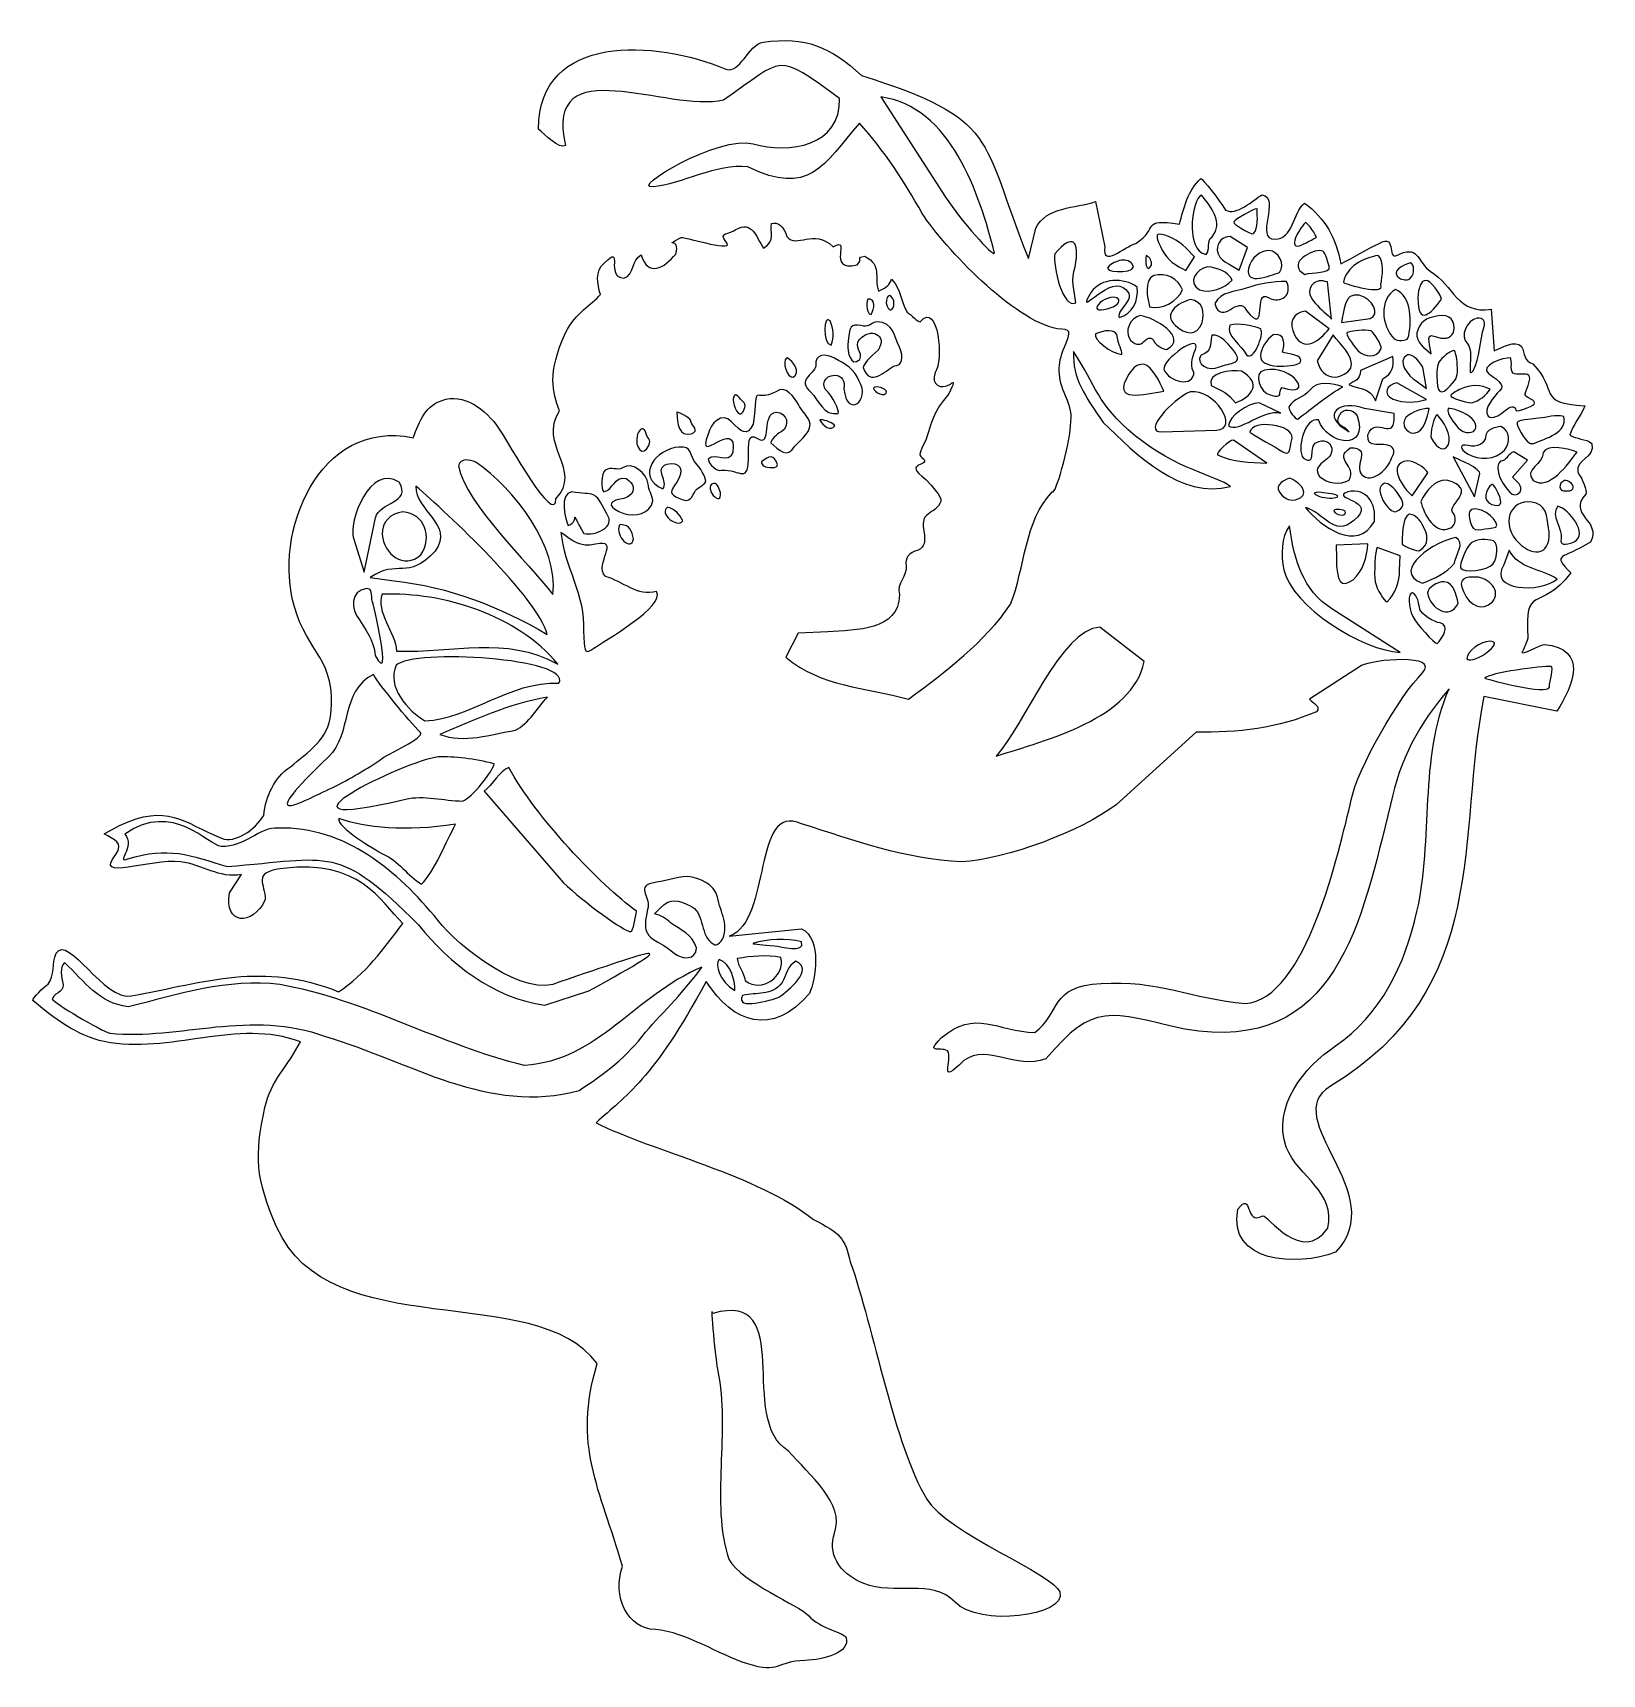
# Model space of a CAD drawing. Header units: centimetres. Extents: x -9.7 to 8.3, y -4.4 to 14.4.
import ezdxf

# ---------------------------------------------------------------- set-up
doc = ezdxf.new("R2010")
doc.units = ezdxf.units.CM
doc.header["$MEASUREMENT"] = 0
doc.layers.add('Layer 1', color=7, linetype='Continuous')

msp = doc.modelspace()

# ---------------------------------------------------------------- linework, layer by layer
at = {"layer": 'Layer 1', "color": 251}
for points, knots in [([(-1.31572, 14.28642), (-1.4906, 14.25581), (-1.58476, 13.9141), (-1.74306, 13.97753), (-1.74306, 13.97753), (-2.55138, 14.31366), (-3.88233, 14.39263), (-3.88549, 13.29257), (-3.88549, 13.29257), (-3.81347, 13.22583), (-3.64849, 13.05861), (-3.57721, 13.10375), (-3.57721, 13.10375), (-3.83648, 14.22603), (-2.39511, 13.4696), (-1.76882, 13.6233), (-1.76882, 13.6233), (-1.06349, 14.1131), (-1.17997, 14.18044), (-0.44425, 13.64149), (-0.44425, 13.64149), (-0.41953, 13.10212), (-1.02406, 13.00188), (-1.429, 13.1239), (-1.429, 13.1239), (-1.82465, 13.22517), (-2.85953, 12.60649), (-2.57663, 12.63112), (-2.57663, 12.63112), (-2.25797, 12.65885), (-1.85115, 12.90025), (-1.49101, 12.86068), (-1.49101, 12.86068), (-0.79263, 12.51331), (-0.62426, 12.88028), (-0.21522, 13.36037), (-0.21522, 13.36037), (0.0658, 13.04366), (0.29883, 12.69792), (0.50163, 12.32767), (0.50163, 12.32767), (0.764, 11.92552), (1.5471, 11.10467), (2.04779, 11.00558), (2.04779, 11.00558), (2.20619, 11.00558), (2.2121, 10.98913), (2.12634, 10.78978), (2.12634, 10.78978), (2.04698, 10.60531), (2.05083, 10.44644), (2.14122, 10.23912), (2.14122, 10.23912), (2.20639, 10.08965), (2.21396, 10.0462), (2.20076, 9.89516), (2.20076, 9.89516), (2.17839, 9.63932), (2.02905, 9.10362), (1.99074, 9.14192), (1.99074, 9.14192), (1.66996, 8.8103), (1.68099, 8.27823), (1.51367, 7.85704), (1.51367, 7.85704), (1.22067, 7.42588), (0.76428, 7.08257), (0.34785, 6.77225), (0.34785, 6.77225), (-0.14264, 6.90815), (-0.65228, 6.91158), (-1.05858, 7.25181), (-1.05858, 7.25181), (-1.05858, 7.25181), (-0.91719, 7.52631), (-0.91719, 7.52631), (-0.91719, 7.52631), (-0.91719, 7.52631), (-0.57737, 7.54119), (-0.57737, 7.54119), (-0.57737, 7.54119), (-0.25232, 7.56757), (0.23349, 7.54843), (0.24367, 7.96783), (0.24367, 7.96783), (0.20049, 8.09916), (0.3371, 8.17742), (0.31891, 8.29939), (0.31891, 8.29939), (0.3007, 8.38228), (0.34837, 8.44459), (0.45533, 8.47716), (0.45533, 8.47716), (0.61288, 8.55316), (0.46347, 8.7276), (0.53388, 8.85171), (0.53388, 8.85171), (0.57889, 8.91091), (0.64236, 8.92422), (0.69015, 8.98152), (0.69015, 8.98152), (0.7405, 9.05836), (0.72914, 9.08239), (0.54546, 9.28579), (0.54546, 9.28579), (0.24808, 9.50128), (0.6351, 9.42156), (0.49998, 9.53549), (0.49998, 9.53549), (0.46155, 9.56359), (0.4658, 9.58398), (0.54298, 9.73227), (0.54298, 9.73227), (0.63842, 10.01701), (0.62467, 10.03863), (0.80756, 10.26558), (0.80756, 10.26558), (0.86721, 10.38251), (0.87462, 10.42193), (0.82823, 10.37554), (0.82823, 10.37554), (0.71267, 10.30447), (0.59832, 10.36635), (0.65129, 10.50783), (0.65129, 10.50783), (0.74847, 10.632), (0.68953, 11.33448), (0.48096, 11.08909), (0.48096, 11.08909), (0.45444, 11.07956), (0.37878, 11.16949), (0.33131, 11.19658), (0.33131, 11.19658), (0.24297, 11.34306), (0.27768, 11.43446), (0.15307, 11.57597), (0.15307, 11.57597), (0.12343, 11.50519), (0.1144, 11.49425), (0.00389, 11.43718), (0.00389, 11.43718), (-0.05451, 11.6089), (0.04961, 11.72956), (-0.15285, 11.83713), (-0.15285, 11.83713), (-0.26656, 11.82288), (-0.16516, 11.80513), (-0.24251, 11.73732), (-0.24251, 11.73732), (-0.61228, 11.65843), (-0.29048, 12.07317), (-0.51453, 11.94568), (-0.51453, 11.94568), (-0.7444, 12.1639), (-0.93277, 11.91867), (-1.04452, 12.06309), (-1.04452, 12.06309), (-1.07384, 12.17196), (-1.15204, 12.23741), (-1.22064, 12.21109), (-1.22064, 12.21109), (-1.24829, 12.11221), (-1.16213, 12.02344), (-1.31241, 11.93162), (-1.31241, 11.93162), (-1.40258, 12.06008), (-1.43413, 12.24602), (-1.63074, 12.14412), (-1.63074, 12.14412), (-1.70111, 12.0846), (-1.83, 12.11281), (-1.74402, 12.00769), (-1.74402, 12.00769), (-1.60847, 11.86457), (-2.18218, 12.0543), (-2.25322, 12.05328), (-2.25322, 12.05328), (-2.48212, 11.92426), (-2.25269, 12.07575), (-2.31535, 11.86217), (-2.31535, 11.86217), (-2.44659, 11.7018), (-2.63806, 11.59425), (-2.7114, 11.85225), (-2.7114, 11.85225), (-2.82591, 11.79762), (-2.78324, 11.62297), (-2.90901, 11.58767), (-2.90901, 11.58767), (-3.13404, 11.59627), (-2.90201, 11.98557), (-3.13308, 11.76212), (-3.13308, 11.76212), (-3.24344, 11.6632), (-3.21388, 11.52622), (-3.17773, 11.39832), (-3.17773, 11.39832), (-3.28409, 11.27831), (-3.45357, 11.19829), (-3.57945, 10.96034), (-3.57945, 10.96034), (-3.78731, 10.48965), (-3.72651, 10.29211), (-3.64736, 10.06879), (-3.64736, 10.06879), (-3.89441, 9.67846), (-3.3737, 9.39438), (-3.68622, 9.0642), (-3.68622, 9.0642), (-3.68931, 8.72884), (-4.25352, 9.7345), (-4.30634, 9.81496), (-4.30634, 9.81496), (-4.45318, 10.05775), (-4.7019, 10.25761), (-4.94547, 10.20108), (-4.94547, 10.20108), (-5.18905, 10.14456), (-5.24492, 9.9483), (-5.3192, 9.76204), (-5.3192, 9.76204), (-6.40752, 9.98388), (-6.92622, 8.67286), (-6.67932, 7.82645), (-6.67932, 7.82645), (-6.52602, 7.3009), (-6.19546, 7.21736), (-6.26095, 6.59944), (-6.26095, 6.59944), (-6.28609, 6.322), (-6.52236, 6.16322), (-6.72314, 5.99917), (-6.72314, 5.99917), (-6.91558, 5.86678), (-7.00263, 5.66713), (-7.0299, 5.44106), (-7.0299, 5.44106), (-7.1269, 5.27954), (-7.35755, 5.11659), (-7.51359, 5.18088), (-7.51359, 5.18088), (-7.95775, 5.36387), (-8.12332, 5.58477), (-8.67941, 5.32614), (-8.67941, 5.32614), (-8.67941, 5.32614), (-8.85552, 5.23022), (-8.85552, 5.23022), (-8.85552, 5.23022), (-8.74074, 5.16329), (-8.62692, 5.13608), (-8.72158, 4.99375), (-8.72158, 4.99375), (-8.9872, 4.67709), (-8.32422, 4.95296), (-7.98157, 4.9119), (-7.98157, 4.9119), (-7.7346, 4.8823), (-7.53966, 4.71877), (-7.28307, 4.7649), (-7.28307, 4.7649), (-7.28307, 4.7649), (-7.42181, 4.55471), (-7.42181, 4.55471), (-7.42181, 4.55471), (-7.48973, 4.19823), (-7.16054, 4.16064), (-7.01171, 4.4803), (-7.01171, 4.4803), (-7.00719, 4.65435), (-7.18056, 4.79154), (-6.80896, 4.83553), (-6.80896, 4.83553), (-5.92665, 4.93996), (-5.70534, 4.47034), (-5.43743, 4.20662), (-5.43743, 4.20662), (-5.65627, 3.91758), (-5.86554, 3.62382), (-6.17496, 3.4261), (-6.17496, 3.4261), (-7.04792, 3.77231), (-7.67044, 3.53826), (-8.54085, 3.37897), (-8.54085, 3.37897), (-8.86047, 3.3151), (-9.26182, 4.09221), (-9.40453, 3.86514), (-9.40453, 3.86514), (-9.45527, 3.75128), (-9.41748, 3.611), (-9.49631, 3.51209), (-9.49631, 3.51209), (-9.54861, 3.48281), (-9.67077, 3.35305), (-9.67077, 3.32688), (-9.67077, 3.32688), (-9.43929, 3.12508), (-9.16007, 2.92144), (-8.85387, 2.85559), (-8.85387, 2.85559), (-8.10818, 2.70186), (-7.32743, 3.12771), (-6.60987, 2.85228), (-6.60987, 2.85228), (-6.73294, 2.60176), (-6.96049, 2.39496), (-7.01506, 2.10235), (-7.01506, 2.10235), (-7.13709, 1.5454), (-7.12523, 1.29093), (-6.88159, 0.73571), (-6.88159, 0.73571), (-6.28123, -0.6324), (-3.92331, 0.13066), (-3.21493, -0.82625), (-3.21493, -0.82625), (-3.4993, -1.76844), (-3.18356, -2.24923), (-2.92712, -3.14353), (-2.92712, -3.14353), (-3.04424, -3.48848), (-2.86749, -3.8685), (-2.54943, -3.8685), (-2.54943, -3.8685), (-2.1903, -3.90329), (-1.83211, -4.15423), (-1.49173, -4.26295), (-1.49173, -4.26295), (-1.13094, -4.37974), (-1.17101, -4.2326), (-0.83829, -4.22244), (-0.83829, -4.22244), (-0.62329, -4.21587), (-0.31497, -4.13164), (-0.36782, -3.96348), (-0.36782, -3.96348), (-0.38645, -3.90421), (-0.66782, -3.85845), (-0.79591, -3.71225), (-0.79591, -3.71225), (-0.90814, -3.58415), (-1.5472, -3.34745), (-1.71064, -3.06377), (-1.71064, -3.06377), (-1.92209, -2.42424), (-1.69129, -1.57819), (-1.83414, -0.91555), (-1.83414, -0.91555), (-1.85887, -0.83463), (-1.92905, -0.09433), (-1.89378, -0.25423), (-1.89378, -0.25423), (-0.93048, 0.02146), (-1.61834, -1.4739), (-1.02951, -1.82444), (-1.02951, -1.82444), (-0.78534, -2.10598), (-0.37957, -2.42703), (-0.50021, -2.7675), (-0.50021, -2.7675), (-0.5772, -2.98478), (-0.46414, -3.22276), (-0.16582, -3.34377), (-0.16582, -3.34377), (0.18671, -3.48678), (0.61211, -3.27453), (0.87962, -3.558), (0.87962, -3.558), (1.14536, -3.83958), (2.16131, -3.72035), (2.07627, -3.43911), (2.07627, -3.43911), (2.01666, -3.24199), (0.78913, -2.76564), (0.55466, -2.37825), (0.55466, -2.37825), (0.18498, -1.76749), (-0.05305, -0.42058), (-0.3194, 0.33543), (-0.3194, 0.33543), (-0.3821, 0.60851), (-0.4354, 0.66917), (-0.74108, 0.81912), (-0.74108, 0.81912), (-1.36713, 1.3294), (-2.58271, 1.60048), (-3.22811, 1.92621), (-3.22811, 1.92621), (-2.89305, 2.23341), (-2.57532, 2.41988), (-1.96726, 3.54433), (-1.96726, 3.54433), (-1.6585, 3.0591), (-1.21475, 2.9075), (-0.78694, 3.4056), (-0.78694, 3.4056), (-0.71723, 3.56423), (-0.6375, 4.02715), (-0.87951, 4.1463), (-0.87951, 4.1463), (-0.87951, 4.1463), (-1.7035, 4.06027), (-1.7035, 4.06027), (-1.7035, 4.06027), (-1.21096, 4.24716), (-1.44761, 5.59717), (-0.87833, 5.34763), (-0.87833, 5.34763), (-0.27413, 5.15286), (0.3125, 4.94262), (0.95225, 4.90942), (0.95225, 4.90942), (1.47033, 4.94149), (2.31126, 5.2552), (2.72, 5.56426), (2.72, 5.56426), (2.72, 5.56426), (3.63612, 6.39439), (3.63612, 6.39439), (3.63612, 6.39439), (4.09634, 6.38483), (4.58941, 6.44106), (5.01278, 6.62838), (5.01278, 6.62838), (5.06988, 6.68896), (4.97083, 6.72274), (4.93423, 6.77142), (4.93423, 6.77142), (4.93423, 6.77142), (5.52954, 7.15507), (5.52954, 7.15507), (5.52954, 7.15507), (5.63998, 7.22584), (6.43674, 7.2957), (6.22573, 7.07156), (6.22573, 7.07156), (5.96578, 6.81855), (5.47424, 5.96501), (5.41048, 5.61883), (5.41048, 5.61883), (5.27038, 5.04116), (4.89789, 3.33436), (4.19671, 3.2905), (4.19671, 3.2905), (3.59141, 3.34322), (3.18887, 3.56676), (2.54802, 3.51787), (2.54802, 3.51787), (1.96686, 3.499), (2.07931, 3.17016), (1.79231, 2.95894), (1.79231, 2.95894), (1.35784, 2.97116), (1.10836, 3.23479), (0.72074, 2.89693), (0.72074, 2.89693), (0.54032, 2.70867), (0.69242, 2.80018), (0.7935, 2.75058), (0.7935, 2.75058), (0.85885, 2.64724), (0.66826, 2.32841), (0.97788, 2.63813), (0.97788, 2.63813), (1.26782, 2.83727), (1.55919, 2.52462), (1.91881, 2.65798), (1.91881, 2.65798), (2.47072, 3.31446), (2.63891, 3.19299), (3.50548, 2.9978), (3.50548, 2.9978), (5.25517, 2.70011), (5.52825, 4.23612), (5.86027, 5.56674), (5.86027, 5.56674), (5.96115, 6.07423), (6.19006, 6.49825), (6.52917, 6.888), (6.52917, 6.888), (6.18132, 6.07628), (6.35627, 5.18512), (6.16124, 4.34139), (6.16124, 4.34139), (6.02957, 3.73849), (5.74723, 3.16216), (5.23189, 2.80598), (5.23189, 2.80598), (4.86763, 2.56796), (4.50781, 2.11111), (4.66551, 1.64925), (4.66551, 1.64925), (4.80798, 1.30099), (5.24038, 1.13496), (5.14094, 0.72239), (5.14094, 0.72239), (4.85113, 0.29279), (4.44592, 0.87837), (4.4001, 0.86377), (4.4001, 0.86377), (4.18253, 0.73417), (4.28521, 1.16855), (4.11402, 0.93736), (4.11402, 0.93736), (3.98911, 0.32485), (4.79101, 0.27745), (5.22932, 0.44575), (5.22932, 0.44575), (5.87406, 1.11514), (4.5625, 1.9758), (5.17236, 2.34461), (5.17236, 2.34461), (7.02424, 3.46454), (6.60836, 5.22193), (6.92853, 6.80201), (6.92853, 6.80201), (6.92853, 6.80201), (7.76114, 6.63252), (7.76114, 6.63252), (7.76114, 6.63252), (7.95469, 6.92695), (8.12443, 7.34786), (7.6181, 7.39815), (7.6181, 7.39815), (7.55552, 7.38258), (7.36384, 7.27301), (7.36178, 7.30803), (7.36178, 7.30803), (7.37606, 7.32622), (7.40736, 7.39922), (7.43124, 7.47091), (7.43124, 7.47091), (7.38799, 8.10832), (7.55841, 7.74637), (7.92402, 8.21505), (7.92402, 8.21505), (7.69641, 8.45102), (7.81779, 8.35919), (8.14644, 8.56811), (8.14644, 8.56811), (8.28086, 8.81357), (7.87401, 8.88045), (8.09352, 9.11629), (8.09352, 9.11629), (8.10864, 9.15569), (8.06083, 9.28519), (8.00092, 9.36682), (8.00092, 9.36682), (7.9736, 9.51864), (8.20283, 9.5242), (8.16298, 9.69507), (8.16298, 9.69507), (8.0899, 9.75402), (7.98845, 9.74298), (7.90997, 9.79015), (7.90997, 9.79015), (7.94243, 9.91183), (8.03726, 10.00712), (8.08277, 10.12502), (8.08277, 10.12502), (7.5145, 10.16826), (7.79251, 10.28947), (7.48829, 10.60871), (7.48829, 10.60871), (7.38123, 10.6343), (7.40109, 10.72602), (7.3593, 10.80632), (7.3593, 10.80632), (7.28556, 10.88712), (7.133, 10.78992), (7.04594, 10.75588), (7.04594, 10.75588), (7.04594, 10.75588), (7.01121, 11.23048), (7.01121, 11.23048), (7.01121, 11.23048), (6.62609, 11.17193), (6.58464, 11.49728), (6.31503, 11.66704), (6.31503, 11.66704), (6.17184, 11.76152), (6.18814, 11.95687), (5.96859, 11.8663), (5.96859, 11.8663), (5.79319, 11.74025), (5.95056, 12.10966), (5.72798, 11.98454), (5.72798, 11.98454), (5.58124, 11.9134), (5.43965, 11.82662), (5.29225, 11.75055), (5.29225, 11.75055), (5.24, 12.03776), (5.115, 12.27391), (4.8747, 12.44591), (4.8747, 12.44591), (4.74304, 12.33058), (4.74393, 12.03368), (4.53653, 12.03167), (4.53653, 12.03167), (4.30071, 12.02747), (4.60358, 12.50766), (4.39266, 12.54099), (4.39266, 12.54099), (4.28047, 12.47486), (4.09866, 12.29785), (3.97264, 12.36488), (3.97264, 12.36488), (3.8997, 12.48495), (3.71132, 12.72537), (3.68986, 12.72537), (3.68986, 12.72537), (3.54535, 12.59639), (3.49286, 12.38655), (3.44512, 12.2053), (3.44512, 12.2053), (2.99631, 12.27034), (3.22053, 12.16234), (2.94738, 11.98454), (2.94738, 11.98454), (2.81806, 11.94966), (2.55525, 11.69456), (2.59102, 11.94651), (2.59102, 11.94651), (2.59102, 11.94651), (2.48684, 12.46244), (2.48684, 12.46244), (2.48684, 12.46244), (2.25433, 12.38573), (1.92063, 12.40314), (1.8014, 12.15817), (1.8014, 12.15817), (1.8014, 12.15817), (1.71706, 11.81256), (1.71706, 11.81256), (1.71706, 11.81256), (1.15562, 13.21462), (1.38869, 13.40241), (-0.19124, 13.9036), (-0.19124, 13.9036), (-0.54772, 14.23601), (-0.83277, 14.35098), (-1.31572, 14.28642)], [0, 0, 0, 0, 0.00617284, 0.00617284, 0.00617284, 0.00617284, 0.01234568, 0.01234568, 0.01234568, 0.01234568, 0.01851852, 0.01851852, 0.01851852, 0.01851852, 0.02469136, 0.02469136, 0.02469136, 0.02469136, 0.0308642, 0.0308642, 0.0308642, 0.0308642, 0.03703704, 0.03703704, 0.03703704, 0.03703704, 0.04320988, 0.04320988, 0.04320988, 0.04320988, 0.04938272, 0.04938272, 0.04938272, 0.04938272, 0.05555556, 0.05555556, 0.05555556, 0.05555556, 0.0617284, 0.0617284, 0.0617284, 0.0617284, 0.06790123, 0.06790123, 0.06790123, 0.06790123, 0.07407407, 0.07407407, 0.07407407, 0.07407407, 0.08024691, 0.08024691, 0.08024691, 0.08024691, 0.08641975, 0.08641975, 0.08641975, 0.08641975, 0.09259259, 0.09259259, 0.09259259, 0.09259259, 0.09876543, 0.09876543, 0.09876543, 0.09876543, 0.10493827, 0.10493827, 0.10493827, 0.10493827, 0.11111111, 0.11111111, 0.11111111, 0.11111111, 0.11728395, 0.11728395, 0.11728395, 0.11728395, 0.12345679, 0.12345679, 0.12345679, 0.12345679, 0.12962963, 0.12962963, 0.12962963, 0.12962963, 0.13580247, 0.13580247, 0.13580247, 0.13580247, 0.14197531, 0.14197531, 0.14197531, 0.14197531, 0.14814815, 0.14814815, 0.14814815, 0.14814815, 0.15432099, 0.15432099, 0.15432099, 0.15432099, 0.16049383, 0.16049383, 0.16049383, 0.16049383, 0.16666667, 0.16666667, 0.16666667, 0.16666667, 0.17283951, 0.17283951, 0.17283951, 0.17283951, 0.17901235, 0.17901235, 0.17901235, 0.17901235, 0.18518519, 0.18518519, 0.18518519, 0.18518519, 0.19135802, 0.19135802, 0.19135802, 0.19135802, 0.19753086, 0.19753086, 0.19753086, 0.19753086, 0.2037037, 0.2037037, 0.2037037, 0.2037037, 0.20987654, 0.20987654, 0.20987654, 0.20987654, 0.21604938, 0.21604938, 0.21604938, 0.21604938, 0.22222222, 0.22222222, 0.22222222, 0.22222222, 0.22839506, 0.22839506, 0.22839506, 0.22839506, 0.2345679, 0.2345679, 0.2345679, 0.2345679, 0.24074074, 0.24074074, 0.24074074, 0.24074074, 0.24691358, 0.24691358, 0.24691358, 0.24691358, 0.25308642, 0.25308642, 0.25308642, 0.25308642, 0.25925926, 0.25925926, 0.25925926, 0.25925926, 0.2654321, 0.2654321, 0.2654321, 0.2654321, 0.27160494, 0.27160494, 0.27160494, 0.27160494, 0.27777778, 0.27777778, 0.27777778, 0.27777778, 0.28395062, 0.28395062, 0.28395062, 0.28395062, 0.29012346, 0.29012346, 0.29012346, 0.29012346, 0.2962963, 0.2962963, 0.2962963, 0.2962963, 0.30246914, 0.30246914, 0.30246914, 0.30246914, 0.30864198, 0.30864198, 0.30864198, 0.30864198, 0.31481481, 0.31481481, 0.31481481, 0.31481481, 0.32098765, 0.32098765, 0.32098765, 0.32098765, 0.32716049, 0.32716049, 0.32716049, 0.32716049, 0.33333333, 0.33333333, 0.33333333, 0.33333333, 0.33950617, 0.33950617, 0.33950617, 0.33950617, 0.34567901, 0.34567901, 0.34567901, 0.34567901, 0.35185185, 0.35185185, 0.35185185, 0.35185185, 0.35802469, 0.35802469, 0.35802469, 0.35802469, 0.36419753, 0.36419753, 0.36419753, 0.36419753, 0.37037037, 0.37037037, 0.37037037, 0.37037037, 0.37654321, 0.37654321, 0.37654321, 0.37654321, 0.38271605, 0.38271605, 0.38271605, 0.38271605, 0.38888889, 0.38888889, 0.38888889, 0.38888889, 0.39506173, 0.39506173, 0.39506173, 0.39506173, 0.40123457, 0.40123457, 0.40123457, 0.40123457, 0.40740741, 0.40740741, 0.40740741, 0.40740741, 0.41358025, 0.41358025, 0.41358025, 0.41358025, 0.41975309, 0.41975309, 0.41975309, 0.41975309, 0.42592593, 0.42592593, 0.42592593, 0.42592593, 0.43209877, 0.43209877, 0.43209877, 0.43209877, 0.4382716, 0.4382716, 0.4382716, 0.4382716, 0.44444444, 0.44444444, 0.44444444, 0.44444444, 0.45061728, 0.45061728, 0.45061728, 0.45061728, 0.45679012, 0.45679012, 0.45679012, 0.45679012, 0.46296296, 0.46296296, 0.46296296, 0.46296296, 0.4691358, 0.4691358, 0.4691358, 0.4691358, 0.47530864, 0.47530864, 0.47530864, 0.47530864, 0.48148148, 0.48148148, 0.48148148, 0.48148148, 0.48765432, 0.48765432, 0.48765432, 0.48765432, 0.49382716, 0.49382716, 0.49382716, 0.49382716, 0.5, 0.5, 0.5, 0.5, 0.50617284, 0.50617284, 0.50617284, 0.50617284, 0.51234568, 0.51234568, 0.51234568, 0.51234568, 0.51851852, 0.51851852, 0.51851852, 0.51851852, 0.52469136, 0.52469136, 0.52469136, 0.52469136, 0.5308642, 0.5308642, 0.5308642, 0.5308642, 0.53703704, 0.53703704, 0.53703704, 0.53703704, 0.54320988, 0.54320988, 0.54320988, 0.54320988, 0.54938272, 0.54938272, 0.54938272, 0.54938272, 0.55555556, 0.55555556, 0.55555556, 0.55555556, 0.5617284, 0.5617284, 0.5617284, 0.5617284, 0.56790123, 0.56790123, 0.56790123, 0.56790123, 0.57407407, 0.57407407, 0.57407407, 0.57407407, 0.58024691, 0.58024691, 0.58024691, 0.58024691, 0.58641975, 0.58641975, 0.58641975, 0.58641975, 0.59259259, 0.59259259, 0.59259259, 0.59259259, 0.59876543, 0.59876543, 0.59876543, 0.59876543, 0.60493827, 0.60493827, 0.60493827, 0.60493827, 0.61111111, 0.61111111, 0.61111111, 0.61111111, 0.61728395, 0.61728395, 0.61728395, 0.61728395, 0.62345679, 0.62345679, 0.62345679, 0.62345679, 0.62962963, 0.62962963, 0.62962963, 0.62962963, 0.63580247, 0.63580247, 0.63580247, 0.63580247, 0.64197531, 0.64197531, 0.64197531, 0.64197531, 0.64814815, 0.64814815, 0.64814815, 0.64814815, 0.65432099, 0.65432099, 0.65432099, 0.65432099, 0.66049383, 0.66049383, 0.66049383, 0.66049383, 0.66666667, 0.66666667, 0.66666667, 0.66666667, 0.67283951, 0.67283951, 0.67283951, 0.67283951, 0.67901235, 0.67901235, 0.67901235, 0.67901235, 0.68518519, 0.68518519, 0.68518519, 0.68518519, 0.69135802, 0.69135802, 0.69135802, 0.69135802, 0.69753086, 0.69753086, 0.69753086, 0.69753086, 0.7037037, 0.7037037, 0.7037037, 0.7037037, 0.70987654, 0.70987654, 0.70987654, 0.70987654, 0.71604938, 0.71604938, 0.71604938, 0.71604938, 0.72222222, 0.72222222, 0.72222222, 0.72222222, 0.72839506, 0.72839506, 0.72839506, 0.72839506, 0.7345679, 0.7345679, 0.7345679, 0.7345679, 0.74074074, 0.74074074, 0.74074074, 0.74074074, 0.74691358, 0.74691358, 0.74691358, 0.74691358, 0.75308642, 0.75308642, 0.75308642, 0.75308642, 0.75925926, 0.75925926, 0.75925926, 0.75925926, 0.7654321, 0.7654321, 0.7654321, 0.7654321, 0.77160494, 0.77160494, 0.77160494, 0.77160494, 0.77777778, 0.77777778, 0.77777778, 0.77777778, 0.78395062, 0.78395062, 0.78395062, 0.78395062, 0.79012346, 0.79012346, 0.79012346, 0.79012346, 0.7962963, 0.7962963, 0.7962963, 0.7962963, 0.80246914, 0.80246914, 0.80246914, 0.80246914, 0.80864198, 0.80864198, 0.80864198, 0.80864198, 0.81481481, 0.81481481, 0.81481481, 0.81481481, 0.82098765, 0.82098765, 0.82098765, 0.82098765, 0.82716049, 0.82716049, 0.82716049, 0.82716049, 0.83333333, 0.83333333, 0.83333333, 0.83333333, 0.83950617, 0.83950617, 0.83950617, 0.83950617, 0.84567901, 0.84567901, 0.84567901, 0.84567901, 0.85185185, 0.85185185, 0.85185185, 0.85185185, 0.85802469, 0.85802469, 0.85802469, 0.85802469, 0.86419753, 0.86419753, 0.86419753, 0.86419753, 0.87037037, 0.87037037, 0.87037037, 0.87037037, 0.87654321, 0.87654321, 0.87654321, 0.87654321, 0.88271605, 0.88271605, 0.88271605, 0.88271605, 0.88888889, 0.88888889, 0.88888889, 0.88888889, 0.89506173, 0.89506173, 0.89506173, 0.89506173, 0.90123457, 0.90123457, 0.90123457, 0.90123457, 0.90740741, 0.90740741, 0.90740741, 0.90740741, 0.91358025, 0.91358025, 0.91358025, 0.91358025, 0.91975309, 0.91975309, 0.91975309, 0.91975309, 0.92592593, 0.92592593, 0.92592593, 0.92592593, 0.93209877, 0.93209877, 0.93209877, 0.93209877, 0.9382716, 0.9382716, 0.9382716, 0.9382716, 0.94444444, 0.94444444, 0.94444444, 0.94444444, 0.95061728, 0.95061728, 0.95061728, 0.95061728, 0.95679012, 0.95679012, 0.95679012, 0.95679012, 0.96296296, 0.96296296, 0.96296296, 0.96296296, 0.9691358, 0.9691358, 0.9691358, 0.9691358, 0.97530864, 0.97530864, 0.97530864, 0.97530864, 0.98148148, 0.98148148, 0.98148148, 0.98148148, 0.98765432, 0.98765432, 0.98765432, 0.98765432, 1, 1, 1, 1]), ([(0.02787, 13.65968), (0.83053, 13.55321), (1.15782, 12.55229), (1.33011, 11.87375), (1.33011, 11.87375), (1.31438, 11.82654), (0.94849, 12.24377), (0.77035, 12.51205), (0.77035, 12.51205), (0.77035, 12.51205), (0.02787, 13.65968), (0.02787, 13.65968)], [0, 0, 0, 0, 0.25, 0.25, 0.25, 0.25, 0.5, 0.5, 0.5, 0.5, 1, 1, 1, 1]), ([(3.69731, 12.53603), (3.81009, 12.40511), (3.95014, 12.2134), (3.81885, 12.05978), (3.81885, 12.05978), (3.75009, 12.00807), (3.8008, 11.9142), (3.75022, 11.85886), (3.75022, 11.85886), (3.62021, 11.87709), (3.59601, 12.04624), (3.58982, 12.15652), (3.58982, 12.15652), (3.58907, 12.3521), (3.64748, 12.53103), (3.69731, 12.53603)], [0, 0, 0, 0, 0.2, 0.2, 0.2, 0.2, 0.4, 0.4, 0.4, 0.4, 0.6, 0.6, 0.6, 0.6, 1, 1, 1, 1]), ([(4.329, 12.38059), (4.33145, 12.38073), (4.33322, 12.37993), (4.33396, 12.37893), (4.33396, 12.37893), (4.33388, 12.28934), (4.35173, 12.16322), (4.29014, 12.09285), (4.29014, 12.09285), (4.23616, 12.09699), (4.05968, 12.20516), (4.06772, 12.22928), (4.06772, 12.22928), (4.07642, 12.25536), (4.29226, 12.37845), (4.329, 12.38059)], [0, 0, 0, 0, 0.2, 0.2, 0.2, 0.2, 0.4, 0.4, 0.4, 0.4, 0.6, 0.6, 0.6, 0.6, 1, 1, 1, 1]), ([(4.88628, 12.22267), (4.90828, 12.2227), (5.02364, 12.06428), (5.0103, 12.05234), (5.0103, 12.05234), (5.00507, 12.04766), (4.95273, 12.02015), (4.89372, 11.99198), (4.89372, 11.99198), (4.64435, 11.85263), (4.8019, 12.13602), (4.88628, 12.22267)], [0, 0, 0, 0, 0.25, 0.25, 0.25, 0.25, 0.5, 0.5, 0.5, 0.5, 1, 1, 1, 1]), ([(2.25202, 11.71582), (2.19909, 11.57329), (2.24327, 11.44329), (2.26194, 11.30324), (2.26194, 11.30324), (2.1068, 11.22639), (1.99907, 11.72898), (2.01968, 11.8663), (2.01968, 11.8663), (2.2253, 12.10399), (2.30853, 12.01843), (2.25202, 11.71582)], [0, 0, 0, 0, 0.25, 0.25, 0.25, 0.25, 0.5, 0.5, 0.5, 0.5, 1, 1, 1, 1]), ([(3.20783, 12.09037), (3.29587, 12.08972), (3.43205, 12.02033), (3.51706, 11.93328), (3.51706, 11.93328), (3.51706, 11.93328), (3.61876, 11.8291), (3.61876, 11.8291), (3.61876, 11.8291), (3.61876, 11.8291), (3.51871, 11.67531), (3.51871, 11.67531), (3.51871, 11.67531), (3.40278, 11.72662), (3.31166, 11.79327), (3.24834, 11.90517), (3.24834, 11.90517), (3.18702, 12.02768), (3.17311, 12.09063), (3.20783, 12.09037)], [0, 0, 0, 0, 0.16666667, 0.16666667, 0.16666667, 0.16666667, 0.33333333, 0.33333333, 0.33333333, 0.33333333, 0.5, 0.5, 0.5, 0.5, 0.66666667, 0.66666667, 0.66666667, 0.66666667, 1, 1, 1, 1]), ([(4.02473, 12.06392), (4.02473, 12.06392), (4.22564, 11.93576), (4.22564, 11.93576), (4.22564, 11.93576), (4.22564, 11.93576), (4.12725, 11.67696), (4.12725, 11.67696), (4.12725, 11.67696), (4.03893, 11.74176), (3.88869, 11.78312), (3.8759, 11.90682), (3.8759, 11.90682), (3.8759, 12.00377), (3.94551, 12.06272), (4.02473, 12.06392)], [0, 0, 0, 0, 0.2, 0.2, 0.2, 0.2, 0.4, 0.4, 0.4, 0.4, 0.6, 0.6, 0.6, 0.6, 1, 1, 1, 1]), ([(3.06479, 11.84481), (3.11014, 11.82413), (3.12834, 11.78305), (3.1268, 11.73484), (3.1268, 11.73484), (3.05832, 11.62673), (3.05382, 11.79258), (3.06479, 11.84481)], [0, 0, 0, 0, 0.33333333, 0.33333333, 0.33333333, 0.33333333, 1, 1, 1, 1]), ([(4.4679, 11.90268), (4.58095, 11.89593), (4.66392, 11.74432), (4.58862, 11.65216), (4.58862, 11.65216), (4.47747, 11.61619), (4.20702, 11.49493), (4.23391, 11.69763), (4.23391, 11.69763), (4.26596, 11.82229), (4.37496, 11.90377), (4.4679, 11.90268)], [0, 0, 0, 0, 0.25, 0.25, 0.25, 0.25, 0.5, 0.5, 0.5, 0.5, 1, 1, 1, 1]), ([(5.05247, 11.90351), (5.10324, 11.90081), (5.11483, 11.86446), (5.15913, 11.72244), (5.15913, 11.72244), (5.17843, 11.63671), (4.9641, 11.65952), (4.88049, 11.62901), (4.88049, 11.62901), (4.67898, 11.73918), (4.90897, 11.89614), (5.05247, 11.90351)], [0, 0, 0, 0, 0.25, 0.25, 0.25, 0.25, 0.5, 0.5, 0.5, 0.5, 1, 1, 1, 1]), ([(5.71889, 11.84646), (5.79394, 11.78592), (5.76639, 11.60528), (5.74865, 11.5149), (5.74865, 11.5149), (5.80493, 11.38073), (5.3457, 11.51495), (5.32201, 11.54054), (5.32201, 11.54054), (5.35366, 11.72198), (5.54926, 11.81778), (5.71889, 11.84646)], [0, 0, 0, 0, 0.25, 0.25, 0.25, 0.25, 0.5, 0.5, 0.5, 0.5, 1, 1, 1, 1]), ([(2.79689, 11.79272), (2.8587, 11.79639), (2.9078, 11.76913), (2.91926, 11.71086), (2.91926, 11.71086), (2.90153, 11.63799), (2.54468, 11.64622), (2.6398, 11.72657), (2.6398, 11.72657), (2.69269, 11.76836), (2.74882, 11.78986), (2.79689, 11.79272)], [0, 0, 0, 0, 0.25, 0.25, 0.25, 0.25, 0.5, 0.5, 0.5, 0.5, 1, 1, 1, 1]), ([(3.47902, 11.45207), (3.42706, 11.32343), (3.23747, 11.21586), (3.10199, 11.25942), (3.10199, 11.25942), (3.08162, 11.36583), (3.03151, 11.56079), (3.15326, 11.61578), (3.15326, 11.61578), (3.28344, 11.65361), (3.44012, 11.58369), (3.47902, 11.45207)], [0, 0, 0, 0, 0.25, 0.25, 0.25, 0.25, 0.5, 0.5, 0.5, 0.5, 1, 1, 1, 1]), ([(3.76676, 11.71582), (3.87253, 11.70687), (4.0048, 11.66739), (4.04788, 11.56203), (4.04788, 11.56203), (3.95824, 11.47111), (3.79947, 11.40926), (3.67498, 11.45455), (3.67498, 11.45455), (3.52646, 11.53417), (3.64457, 11.69552), (3.76676, 11.71582)], [0, 0, 0, 0, 0.25, 0.25, 0.25, 0.25, 0.5, 0.5, 0.5, 0.5, 1, 1, 1, 1]), ([(6.08682, 11.76212), (6.13319, 11.74433), (6.13742, 11.63661), (6.09344, 11.59263), (6.09344, 11.59263), (6.05581, 11.55231), (6.02134, 11.56995), (5.97272, 11.5794), (5.97272, 11.5794), (5.83843, 11.66086), (6.00886, 11.74062), (6.08682, 11.76212)], [0, 0, 0, 0, 0.25, 0.25, 0.25, 0.25, 0.5, 0.5, 0.5, 0.5, 1, 1, 1, 1]), ([(2.96226, 11.48514), (2.98028, 11.33166), (2.91078, 11.17432), (2.75555, 11.13787), (2.75555, 11.13787), (2.72092, 11.2395), (2.99352, 11.35658), (2.80103, 11.47852), (2.80103, 11.47852), (2.61934, 11.59864), (2.23681, 11.09702), (2.4364, 11.42643), (2.4364, 11.42643), (2.55003, 11.59037), (2.80849, 11.59683), (2.96226, 11.48514)], [0, 0, 0, 0, 0.2, 0.2, 0.2, 0.2, 0.4, 0.4, 0.4, 0.4, 0.6, 0.6, 0.6, 0.6, 1, 1, 1, 1]), ([(4.668, 11.5488), (4.74663, 11.40207), (4.60819, 11.28439), (4.46377, 11.36442), (4.46377, 11.36442), (4.28564, 11.4789), (4.46433, 10.90058), (4.21159, 11.21725), (4.21159, 11.21725), (4.12311, 11.41632), (3.93146, 11.02003), (3.84944, 11.29745), (3.84944, 11.29745), (3.92557, 11.43559), (4.0792, 11.42864), (4.20663, 11.47191), (4.20663, 11.47191), (4.35536, 11.52085), (4.51281, 11.54971), (4.668, 11.5488)], [0, 0, 0, 0, 0.16666667, 0.16666667, 0.16666667, 0.16666667, 0.33333333, 0.33333333, 0.33333333, 0.33333333, 0.5, 0.5, 0.5, 0.5, 0.66666667, 0.66666667, 0.66666667, 0.66666667, 1, 1, 1, 1]), ([(5.13928, 11.54467), (5.13928, 11.54467), (5.18559, 11.11803), (5.18559, 11.11803), (5.18559, 11.11803), (5.09859, 11.22357), (4.85341, 11.36036), (4.96069, 11.50746), (4.96069, 11.50746), (5.01236, 11.56766), (5.07001, 11.56111), (5.13928, 11.54467)], [0, 0, 0, 0, 0.25, 0.25, 0.25, 0.25, 0.5, 0.5, 0.5, 0.5, 1, 1, 1, 1]), ([(5.91484, 11.4562), (6.1053, 11.38864), (6.10693, 11.0625), (6.05954, 10.90058), (6.05954, 10.90058), (6.03997, 10.86891), (5.94021, 10.86423), (5.89996, 10.89313), (5.89996, 10.89313), (5.75593, 11.04121), (5.72566, 11.3466), (5.91484, 11.4562)], [0, 0, 0, 0, 0.25, 0.25, 0.25, 0.25, 0.5, 0.5, 0.5, 0.5, 1, 1, 1, 1]), ([(6.26294, 11.56121), (6.31313, 11.56121), (6.44257, 11.40471), (6.44236, 11.34458), (6.44236, 11.34458), (6.32881, 11.18368), (6.16768, 11.03056), (6.17364, 11.35864), (6.17364, 11.35864), (6.17648, 11.48334), (6.21087, 11.56121), (6.26294, 11.56121)], [0, 0, 0, 0, 0.25, 0.25, 0.25, 0.25, 0.5, 0.5, 0.5, 0.5, 1, 1, 1, 1]), ([(-0.08293, 11.17177), (-0.11874, 11.16), (-0.14843, 11.29547), (-0.12096, 11.34458), (-0.12096, 11.34458), (-0.02897, 11.36071), (-0.03869, 11.23949), (-0.08293, 11.17177)], [0, 0, 0, 0, 0.33333333, 0.33333333, 0.33333333, 0.33333333, 1, 1, 1, 1]), ([(0.12708, 11.3884), (0.24105, 11.34071), (0.14283, 11.10293), (0.09236, 11.2991), (0.09236, 11.2991), (0.09236, 11.35555), (0.1076, 11.38679), (0.12708, 11.3884)], [0, 0, 0, 0, 0.33333333, 0.33333333, 0.33333333, 0.33333333, 1, 1, 1, 1]), ([(2.68527, 11.36856), (2.75873, 11.36735), (2.77825, 11.32188), (2.71669, 11.27595), (2.71669, 11.27595), (2.64646, 11.22833), (2.50007, 11.20557), (2.50007, 11.24205), (2.50007, 11.24205), (2.50007, 11.30224), (2.60826, 11.36483), (2.68527, 11.36856)], [0, 0, 0, 0, 0.25, 0.25, 0.25, 0.25, 0.5, 0.5, 0.5, 0.5, 1, 1, 1, 1]), ([(3.5708, 11.34127), (3.71235, 11.3262), (3.73852, 11.19471), (3.70392, 11.07586), (3.70392, 11.07586), (3.64148, 10.91782), (3.5105, 10.94154), (3.4013, 11.04362), (3.4013, 11.04362), (3.24556, 11.17772), (3.43239, 11.30869), (3.5708, 11.34127)], [0, 0, 0, 0, 0.25, 0.25, 0.25, 0.25, 0.5, 0.5, 0.5, 0.5, 1, 1, 1, 1]), ([(5.50226, 11.39171), (5.65662, 11.35297), (5.74671, 11.16092), (5.62628, 11.12712), (5.62628, 11.12712), (5.62628, 11.12712), (5.29803, 11.07834), (5.29803, 11.07834), (5.29803, 11.07834), (5.32886, 11.20015), (5.32534, 11.42894), (5.50226, 11.39171)], [0, 0, 0, 0, 0.25, 0.25, 0.25, 0.25, 0.5, 0.5, 0.5, 0.5, 1, 1, 1, 1]), ([(-0.55174, 11.09736), (-0.50965, 11.01026), (-0.50509, 10.90787), (-0.53768, 10.82037), (-0.53768, 10.82037), (-0.64535, 10.83237), (-0.62558, 11.18935), (-0.55174, 11.09736)], [0, 0, 0, 0, 0.33333333, 0.33333333, 0.33333333, 0.33333333, 1, 1, 1, 1]), ([(-0.0143, 11.08826), (0.17532, 11.08071), (0.18013, 10.92852), (0.24119, 10.7964), (0.24119, 10.7964), (0.29868, 10.68114), (0.27216, 10.58225), (0.18413, 10.58225), (0.18413, 10.58225), (0.07266, 10.53209), (-0.09132, 10.32616), (-0.17223, 10.56654), (-0.17223, 10.56654), (-0.17223, 10.59856), (-0.09668, 10.68567), (-0.00273, 10.76167), (-0.00273, 10.76167), (0.11648, 10.93809), (-0.09387, 11.03097), (-0.21522, 10.88404), (-0.21522, 10.88404), (-0.28729, 10.79988), (-0.16921, 10.74304), (-0.21026, 10.65501), (-0.21026, 10.65501), (-0.31795, 10.55848), (-0.35304, 10.75307), (-0.34834, 10.82947), (-0.34834, 10.82947), (-0.33076, 11.04191), (-0.31485, 11.06504), (-0.19786, 11.04527), (-0.19786, 11.04527), (-0.11746, 11.01297), (-0.08192, 11.07695), (-0.0143, 11.08826)], [0, 0, 0, 0, 0.1, 0.1, 0.1, 0.1, 0.2, 0.2, 0.2, 0.2, 0.3, 0.3, 0.3, 0.3, 0.4, 0.4, 0.4, 0.4, 0.5, 0.5, 0.5, 0.5, 0.6, 0.6, 0.6, 0.6, 0.7, 0.7, 0.7, 0.7, 0.8, 0.8, 0.8, 0.8, 1, 1, 1, 1]), ([(2.99781, 11.1602), (3.1534, 11.13642), (3.5548, 10.91195), (3.29878, 10.76911), (3.29878, 10.76911), (3.24477, 10.7745), (3.16103, 10.83388), (3.14747, 10.8766), (3.14747, 10.8766), (3.05853, 10.97897), (3.03673, 10.73087), (2.88537, 10.87908), (2.88537, 10.87908), (2.80719, 10.97998), (2.88242, 11.13194), (2.99781, 11.1602)], [0, 0, 0, 0, 0.2, 0.2, 0.2, 0.2, 0.4, 0.4, 0.4, 0.4, 0.6, 0.6, 0.6, 0.6, 1, 1, 1, 1]), ([(4.3753, 11.00806), (4.41593, 10.93893), (4.29236, 10.63173), (4.21159, 10.70958), (4.21159, 10.70958), (4.15637, 10.81884), (3.97131, 10.93024), (4.02307, 11.0494), (4.02307, 11.0494), (4.1219, 11.07947), (4.27052, 11.04156), (4.3753, 11.00806)], [0, 0, 0, 0, 0.25, 0.25, 0.25, 0.25, 0.5, 0.5, 0.5, 0.5, 1, 1, 1, 1]), ([(4.88545, 11.20981), (4.88545, 11.20981), (5.15665, 11.00558), (5.15665, 11.00558), (5.15665, 11.00558), (5.05201, 10.87358), (4.86486, 10.72926), (4.7606, 10.94026), (4.7606, 10.94026), (4.69368, 11.07142), (4.73818, 11.19509), (4.88545, 11.20981)], [0, 0, 0, 0, 0.25, 0.25, 0.25, 0.25, 0.5, 0.5, 0.5, 0.5, 1, 1, 1, 1]), ([(6.57961, 10.96589), (6.5471, 10.89454), (6.47045, 10.88004), (6.35554, 10.92373), (6.35554, 10.92373), (6.25192, 10.96551), (6.3217, 10.78269), (6.32578, 10.72115), (6.32578, 10.72115), (6.25409, 10.78148), (6.14677, 10.85477), (6.16124, 10.96011), (6.16124, 10.96011), (6.1916, 11.08108), (6.26229, 11.13795), (6.4035, 11.15441), (6.4035, 11.15441), (6.53536, 11.18122), (6.60896, 11.10145), (6.57961, 10.96589)], [0, 0, 0, 0, 0.16666667, 0.16666667, 0.16666667, 0.16666667, 0.33333333, 0.33333333, 0.33333333, 0.33333333, 0.5, 0.5, 0.5, 0.5, 0.66666667, 0.66666667, 0.66666667, 0.66666667, 1, 1, 1, 1]), ([(6.85246, 11.13043), (6.91797, 11.13342), (6.95284, 11.09241), (6.92936, 11.03204), (6.92936, 11.03204), (6.88144, 10.86563), (6.8847, 10.68301), (6.80368, 10.52685), (6.80368, 10.52685), (6.72172, 10.42246), (6.82153, 10.75091), (6.74249, 10.83195), (6.74249, 10.83195), (6.64845, 10.93178), (6.73056, 11.10196), (6.85246, 11.13043)], [0, 0, 0, 0, 0.2, 0.2, 0.2, 0.2, 0.4, 0.4, 0.4, 0.4, 0.6, 0.6, 0.6, 0.6, 1, 1, 1, 1]), ([(2.73819, 10.90554), (2.74031, 10.83274), (2.79747, 10.76052), (2.78615, 10.71537), (2.78615, 10.71537), (2.67175, 10.71879), (2.45013, 10.89214), (2.48601, 10.95018), (2.48601, 10.95018), (2.56265, 10.98511), (2.73273, 11.02472), (2.73819, 10.90554)], [0, 0, 0, 0, 0.25, 0.25, 0.25, 0.25, 0.5, 0.5, 0.5, 0.5, 1, 1, 1, 1]), ([(3.63033, 10.76911), (3.58087, 10.68538), (3.56983, 10.54174), (3.61132, 10.5161), (3.61132, 10.5161), (3.61083, 10.32838), (3.32689, 10.39653), (3.26736, 10.54339), (3.26736, 10.54339), (3.24602, 10.6535), (3.69824, 10.97983), (3.63033, 10.76911)], [0, 0, 0, 0, 0.25, 0.25, 0.25, 0.25, 0.5, 0.5, 0.5, 0.5, 1, 1, 1, 1]), ([(4.05532, 10.76994), (4.20014, 10.59808), (4.02158, 10.62313), (3.90236, 10.57315), (3.90236, 10.57315), (3.78064, 10.50963), (3.61758, 10.61254), (3.694, 10.70462), (3.694, 10.70462), (3.81956, 10.75882), (3.79131, 10.80785), (3.81554, 10.93448), (3.81554, 10.93448), (3.91881, 10.9431), (3.9942, 10.84268), (4.05532, 10.76994)], [0, 0, 0, 0, 0.2, 0.2, 0.2, 0.2, 0.4, 0.4, 0.4, 0.4, 0.6, 0.6, 0.6, 0.6, 1, 1, 1, 1]), ([(4.62252, 10.73852), (4.68139, 10.72318), (4.87442, 10.7105), (4.82757, 10.61946), (4.82757, 10.61946), (4.73168, 10.56424), (4.36603, 10.54613), (4.37117, 10.70048), (4.37117, 10.70048), (4.37725, 10.78326), (4.44427, 10.88971), (4.51917, 10.93696), (4.51917, 10.93696), (4.65591, 10.96697), (4.65253, 10.82606), (4.62252, 10.73852)], [0, 0, 0, 0, 0.2, 0.2, 0.2, 0.2, 0.4, 0.4, 0.4, 0.4, 0.6, 0.6, 0.6, 0.6, 1, 1, 1, 1]), ([(5.20295, 10.93944), (5.28043, 10.82868), (5.44706, 10.70347), (5.40552, 10.55662), (5.40552, 10.55662), (5.36274, 10.49651), (5.30047, 10.46823), (5.23106, 10.45326), (5.23106, 10.45326), (5.10614, 10.46486), (5.05679, 10.52011), (5.01939, 10.6393), (5.01939, 10.6393), (5.01939, 10.6393), (5.20295, 10.93944), (5.20295, 10.93944)], [0, 0, 0, 0, 0.2, 0.2, 0.2, 0.2, 0.4, 0.4, 0.4, 0.4, 0.6, 0.6, 0.6, 0.6, 1, 1, 1, 1]), ([(5.63703, 10.98408), (5.68031, 10.95382), (5.75444, 10.82513), (5.75444, 10.78069), (5.75444, 10.78069), (5.69988, 10.66246), (5.56477, 10.68209), (5.4849, 10.76084), (5.4849, 10.76084), (5.41638, 10.8343), (5.34636, 10.95089), (5.36253, 10.96424), (5.36253, 10.96424), (5.45018, 10.98859), (5.54698, 10.99974), (5.63703, 10.98408)], [0, 0, 0, 0, 0.2, 0.2, 0.2, 0.2, 0.4, 0.4, 0.4, 0.4, 0.6, 0.6, 0.6, 0.6, 1, 1, 1, 1]), ([(-0.49965, 10.67072), (-0.37173, 10.60307), (-0.2747, 10.54973), (-0.21936, 10.41027), (-0.21936, 10.41027), (-0.08012, 10.18751), (-0.36434, 9.9755), (-0.39216, 10.32097), (-0.39216, 10.32097), (-0.37422, 10.41066), (-0.41969, 10.47642), (-0.50047, 10.47642), (-0.50047, 10.47642), (-0.6119, 10.47642), (-0.66289, 10.35779), (-0.58068, 10.28955), (-0.58068, 10.28955), (-0.52986, 10.24738), (-0.43748, 10.06068), (-0.45748, 10.04068), (-0.45748, 10.04068), (-0.6237, 10.0076), (-0.67954, 10.18874), (-0.77085, 10.28294), (-0.77085, 10.28294), (-0.93556, 10.42861), (-0.73952, 10.47647), (-0.7138, 10.58142), (-0.7138, 10.58142), (-0.73587, 10.72977), (-0.58855, 10.72232), (-0.49965, 10.67072)], [0, 0, 0, 0, 0.11111111, 0.11111111, 0.11111111, 0.11111111, 0.22222222, 0.22222222, 0.22222222, 0.22222222, 0.33333333, 0.33333333, 0.33333333, 0.33333333, 0.44444444, 0.44444444, 0.44444444, 0.44444444, 0.55555556, 0.55555556, 0.55555556, 0.55555556, 0.66666667, 0.66666667, 0.66666667, 0.66666667, 0.77777778, 0.77777778, 0.77777778, 0.77777778, 1, 1, 1, 1]), ([(2.233, 10.74761), (2.50035, 10.3473), (2.48904, 10.15895), (2.93955, 9.78524), (2.93955, 9.78524), (3.40224, 9.40142), (3.86922, 9.32696), (4.03051, 9.20311), (4.03051, 9.20311), (3.46077, 9.05556), (2.94802, 9.57213), (2.57309, 9.93637), (2.57309, 9.93637), (2.36302, 10.24792), (2.22165, 10.43301), (2.233, 10.74761)], [0, 0, 0, 0, 0.2, 0.2, 0.2, 0.2, 0.4, 0.4, 0.4, 0.4, 0.6, 0.6, 0.6, 0.6, 1, 1, 1, 1]), ([(6.05458, 10.71123), (6.10162, 10.71758), (6.17138, 10.6658), (6.23069, 10.56985), (6.23069, 10.56985), (6.23069, 10.56985), (6.27038, 10.32593), (6.27038, 10.32593), (6.27038, 10.32593), (6.27038, 10.32593), (6.15297, 10.4111), (6.15297, 10.4111), (6.15297, 10.4111), (6.06597, 10.46602), (5.92116, 10.63551), (6.05458, 10.71123)], [0, 0, 0, 0, 0.2, 0.2, 0.2, 0.2, 0.4, 0.4, 0.4, 0.4, 0.6, 0.6, 0.6, 0.6, 1, 1, 1, 1]), ([(6.5854, 10.75919), (6.6015, 10.75389), (6.61826, 10.6824), (6.6226, 10.60044), (6.6226, 10.60044), (6.62986, 10.46354), (6.62341, 10.44387), (6.54323, 10.35653), (6.54323, 10.35653), (6.43275, 10.23617), (6.38944, 10.26805), (6.38944, 10.47063), (6.38944, 10.47063), (6.38944, 10.59668), (6.39955, 10.62283), (6.47295, 10.69139), (6.47295, 10.69139), (6.5041, 10.72623), (6.54427, 10.74566), (6.5854, 10.75919)], [0, 0, 0, 0, 0.16666667, 0.16666667, 0.16666667, 0.16666667, 0.33333333, 0.33333333, 0.33333333, 0.33333333, 0.5, 0.5, 0.5, 0.5, 0.66666667, 0.66666667, 0.66666667, 0.66666667, 1, 1, 1, 1]), ([(-1.04039, 10.67568), (-0.9761, 10.64082), (-0.87947, 10.50545), (-0.97176, 10.45574), (-0.97176, 10.45574), (-1.04093, 10.44153), (-1.10735, 10.63622), (-1.04618, 10.67403), (-1.04618, 10.67403), (-1.04436, 10.67515), (-1.0425, 10.67543), (-1.04039, 10.67568)], [0, 0, 0, 0, 0.25, 0.25, 0.25, 0.25, 0.5, 0.5, 0.5, 0.5, 1, 1, 1, 1]), ([(3.26736, 10.29369), (3.04973, 10.26136), (2.64991, 10.14681), (2.868, 10.48964), (2.868, 10.48964), (2.92603, 10.57712), (2.95533, 10.59696), (3.03667, 10.60375), (3.03667, 10.60375), (3.1383, 10.57306), (3.22159, 10.40035), (3.26736, 10.29369)], [0, 0, 0, 0, 0.25, 0.25, 0.25, 0.25, 0.5, 0.5, 0.5, 0.5, 1, 1, 1, 1]), ([(4.15702, 10.52437), (4.39148, 10.37337), (4.27681, 10.23987), (4.08674, 10.15892), (4.08674, 10.15892), (4.00268, 10.26717), (3.93362, 10.3034), (3.80893, 10.35735), (3.80893, 10.35735), (3.75691, 10.51233), (4.03881, 10.53924), (4.15702, 10.52437)], [0, 0, 0, 0, 0.25, 0.25, 0.25, 0.25, 0.5, 0.5, 0.5, 0.5, 1, 1, 1, 1]), ([(4.41995, 10.53512), (4.74384, 10.60652), (5.00526, 10.20471), (4.62087, 10.33751), (4.62087, 10.33751), (4.56118, 10.28764), (4.65042, 10.20177), (4.48444, 10.25069), (4.48444, 10.25069), (4.37187, 10.26941), (4.28014, 10.51188), (4.41995, 10.53512)], [0, 0, 0, 0, 0.25, 0.25, 0.25, 0.25, 0.5, 0.5, 0.5, 0.5, 1, 1, 1, 1]), ([(5.88673, 10.69222), (5.89669, 10.56368), (5.8861, 10.50081), (5.77015, 10.4359), (5.77015, 10.4359), (5.77015, 10.4359), (5.68829, 10.18537), (5.68829, 10.18537), (5.68829, 10.18537), (5.62954, 10.34365), (5.48359, 10.3141), (5.38402, 10.36976), (5.38402, 10.36976), (5.45686, 10.4209), (5.50763, 10.41408), (5.51632, 10.53099), (5.51632, 10.53099), (5.51632, 10.53099), (5.88673, 10.69222), (5.88673, 10.69222)], [0, 0, 0, 0, 0.16666667, 0.16666667, 0.16666667, 0.16666667, 0.33333333, 0.33333333, 0.33333333, 0.33333333, 0.5, 0.5, 0.5, 0.5, 0.66666667, 0.66666667, 0.66666667, 0.66666667, 1, 1, 1, 1]), ([(7.23032, 10.67651), (7.23956, 10.66727), (7.24437, 10.61976), (7.24107, 10.57067), (7.24107, 10.57067), (7.23025, 10.3766), (7.52396, 10.61808), (7.43454, 10.36066), (7.43454, 10.36066), (7.38415, 10.24004), (7.38344, 10.24633), (7.46348, 10.20439), (7.46348, 10.20439), (7.54177, 10.16337), (7.51913, 10.13297), (7.37501, 10.0845), (7.37501, 10.0845), (7.30427, 10.06071), (7.28902, 10.06208), (7.28902, 10.0936), (7.28902, 10.0936), (7.22759, 10.19226), (7.09354, 9.93195), (6.97483, 10.00761), (6.97483, 10.00761), (6.91555, 10.08985), (7.04547, 10.23012), (7.10464, 10.29865), (7.10464, 10.29865), (7.19873, 10.3609), (7.03859, 10.45377), (6.9831, 10.49295), (6.9831, 10.49295), (6.87001, 10.58785), (7.15307, 10.67904), (7.23032, 10.67651)], [0, 0, 0, 0, 0.1, 0.1, 0.1, 0.1, 0.2, 0.2, 0.2, 0.2, 0.3, 0.3, 0.3, 0.3, 0.4, 0.4, 0.4, 0.4, 0.5, 0.5, 0.5, 0.5, 0.6, 0.6, 0.6, 0.6, 0.7, 0.7, 0.7, 0.7, 0.8, 0.8, 0.8, 0.8, 1, 1, 1, 1]), ([(-0.91306, 10.14073), (-0.87951, 10.07631), (-0.82428, 10.0284), (-0.79152, 9.96048), (-0.79152, 9.96048), (-0.73851, 9.83885), (-0.88566, 9.74552), (-0.95853, 9.66034), (-0.95853, 9.66034), (-1.03972, 9.5244), (-1.13534, 9.61408), (-1.22973, 9.70499), (-1.22973, 9.70499), (-1.22831, 9.73409), (-1.16577, 9.79995), (-1.11067, 9.83067), (-1.11067, 9.83067), (-1.00205, 9.89122), (-1.04223, 10.05308), (-1.16607, 10.05308), (-1.16607, 10.05308), (-1.34191, 10.04741), (-1.20564, 9.6458), (-1.38021, 9.75377), (-1.38021, 9.75377), (-1.50351, 9.83788), (-1.47949, 9.6606), (-1.48439, 9.57601), (-1.48439, 9.57601), (-1.48401, 9.2144), (-1.57122, 9.40114), (-1.79611, 9.39162), (-1.79611, 9.39162), (-1.82703, 9.3607), (-1.94493, 9.45883), (-1.94493, 9.51565), (-1.94493, 9.51565), (-1.87019, 9.60141), (-1.70598, 9.44764), (-1.66381, 9.59089), (-1.66381, 9.59089), (-1.60195, 10.02782), (-2.10621, 9.4058), (-1.94493, 9.8009), (-1.94493, 9.8009), (-1.91907, 9.9273), (-1.79127, 10.06267), (-1.67787, 9.94311), (-1.67787, 9.94311), (-1.57148, 9.83034), (-1.49996, 9.76831), (-1.43065, 9.91666), (-1.43065, 9.91666), (-1.36655, 10.44145), (-1.45554, 10.1444), (-1.16524, 10.28873), (-1.16524, 10.28873), (-1.07063, 10.37585), (-0.95485, 10.21814), (-0.91306, 10.14073)], [0, 0, 0, 0, 0.0625, 0.0625, 0.0625, 0.0625, 0.125, 0.125, 0.125, 0.125, 0.1875, 0.1875, 0.1875, 0.1875, 0.25, 0.25, 0.25, 0.25, 0.3125, 0.3125, 0.3125, 0.3125, 0.375, 0.375, 0.375, 0.375, 0.4375, 0.4375, 0.4375, 0.4375, 0.5, 0.5, 0.5, 0.5, 0.5625, 0.5625, 0.5625, 0.5625, 0.625, 0.625, 0.625, 0.625, 0.6875, 0.6875, 0.6875, 0.6875, 0.75, 0.75, 0.75, 0.75, 0.8125, 0.8125, 0.8125, 0.8125, 0.875, 0.875, 0.875, 0.875, 1, 1, 1, 1]), ([(-0.01513, 10.34412), (0.03059, 10.34231), (0.15092, 10.29151), (0.06673, 10.25731), (0.06673, 10.25731), (0.01805, 10.23829), (-0.12028, 10.34153), (-0.01513, 10.34412)], [0, 0, 0, 0, 0.33333333, 0.33333333, 0.33333333, 0.33333333, 1, 1, 1, 1]), ([(3.86763, 9.8472), (3.86763, 9.8472), (3.24173, 9.82819), (3.24173, 9.82819), (3.24173, 9.82819), (3.01741, 9.82137), (3.35922, 10.19669), (3.56749, 10.28625), (3.56749, 10.28625), (3.84896, 10.32719), (4.14307, 9.85557), (3.86763, 9.8472)], [0, 0, 0, 0, 0.25, 0.25, 0.25, 0.25, 0.5, 0.5, 0.5, 0.5, 1, 1, 1, 1]), ([(5.31374, 10.34495), (5.14033, 10.24575), (4.96532, 10.10365), (4.79946, 9.97453), (4.79946, 9.97453), (4.76828, 9.97302), (4.69611, 10.07102), (4.69611, 10.11509), (4.69611, 10.11509), (4.74443, 10.21214), (4.87141, 10.2152), (4.94002, 10.31105), (4.94002, 10.31105), (5.02122, 10.41435), (5.20145, 10.38128), (5.31374, 10.34495)], [0, 0, 0, 0, 0.2, 0.2, 0.2, 0.2, 0.4, 0.4, 0.4, 0.4, 0.6, 0.6, 0.6, 0.6, 1, 1, 1, 1]), ([(5.93138, 10.38877), (5.93138, 10.38877), (6.26955, 10.1986), (6.26955, 10.1986), (6.26955, 10.1986), (6.14151, 10.16411), (6.01787, 10.15466), (5.89169, 10.20108), (5.89169, 10.20108), (5.75896, 10.26073), (5.81961, 10.37006), (5.93138, 10.38877)], [0, 0, 0, 0, 0.25, 0.25, 0.25, 0.25, 0.5, 0.5, 0.5, 0.5, 1, 1, 1, 1]), ([(6.99798, 10.31601), (6.95176, 10.24185), (6.87478, 10.1849), (6.79128, 10.1614), (6.79128, 10.1614), (6.70091, 10.16698), (6.54819, 10.21794), (6.54819, 10.24242), (6.54819, 10.24242), (6.54819, 10.25635), (6.60179, 10.29073), (6.66643, 10.31932), (6.66643, 10.31932), (6.77282, 10.37068), (6.89664, 10.37144), (6.99798, 10.31601)], [0, 0, 0, 0, 0.2, 0.2, 0.2, 0.2, 0.4, 0.4, 0.4, 0.4, 0.6, 0.6, 0.6, 0.6, 1, 1, 1, 1]), ([(-1.54475, 10.1738), (-1.50523, 10.14418), (-1.52852, 10.07118), (-1.56625, 10.03324), (-1.56625, 10.03324), (-1.61133, 10.01845), (-1.6775, 10.16124), (-1.65472, 10.22423), (-1.65472, 10.22423), (-1.63328, 10.29996), (-1.58763, 10.1996), (-1.54475, 10.1738)], [0, 0, 0, 0, 0.25, 0.25, 0.25, 0.25, 0.5, 0.5, 0.5, 0.5, 1, 1, 1, 1]), ([(4.35794, 10.15892), (4.35794, 10.15892), (4.6035, 10.04151), (4.6035, 10.04151), (4.6035, 10.04151), (4.40828, 10.10191), (4.1199, 9.80389), (4.00819, 9.90177), (4.00819, 9.90177), (4.00819, 10.00032), (4.22428, 10.15913), (4.35794, 10.15892)], [0, 0, 0, 0, 0.25, 0.25, 0.25, 0.25, 0.5, 0.5, 0.5, 0.5, 1, 1, 1, 1]), ([(5.56262, 10.09525), (5.56262, 10.09525), (5.89996, 10.03985), (5.89996, 10.03985), (5.89996, 10.03985), (5.92624, 9.68181), (5.68179, 10.03448), (5.60065, 9.79429), (5.60065, 9.79429), (5.58126, 9.62231), (5.77087, 9.71796), (5.86358, 9.66448), (5.86358, 9.66448), (5.91174, 9.61632), (5.9119, 9.61245), (5.85862, 9.49663), (5.85862, 9.49663), (5.81054, 9.38815), (5.64304, 9.2334), (5.5312, 9.33871), (5.5312, 9.33871), (5.43157, 9.44485), (5.65427, 9.65279), (5.39973, 9.64546), (5.39973, 9.64546), (5.19501, 9.51174), (5.48655, 9.44434), (5.38485, 9.27752), (5.38485, 9.27752), (5.27215, 9.21408), (5.1428, 9.23893), (5.04833, 9.31804), (5.04833, 9.31804), (4.93694, 9.47404), (5.20237, 9.47872), (5.18889, 9.6405), (5.18889, 9.6405), (5.16927, 9.71869), (5.08908, 9.74957), (5.01195, 9.7083), (5.01195, 9.7083), (4.91815, 9.66199), (5.01962, 9.43371), (4.86478, 9.5264), (4.86478, 9.5264), (4.77751, 9.62874), (4.88252, 10.00231), (5.03759, 9.96544), (5.03759, 9.96544), (5.12858, 9.67911), (5.61961, 9.60307), (5.47994, 10.01257), (5.47994, 10.01257), (5.42607, 10.09477), (5.31901, 10.10124), (5.27819, 10.02497), (5.27819, 10.02497), (5.23792, 9.94971), (5.25834, 9.90574), (5.34277, 9.87339), (5.34277, 9.87339), (5.34277, 9.87339), (5.38766, 9.82972), (5.38766, 9.82972), (5.38766, 9.82972), (5.02989, 10.026), (5.29638, 10.2035), (5.56262, 10.09525)], [0, 0, 0, 0, 0.05555556, 0.05555556, 0.05555556, 0.05555556, 0.11111111, 0.11111111, 0.11111111, 0.11111111, 0.16666667, 0.16666667, 0.16666667, 0.16666667, 0.22222222, 0.22222222, 0.22222222, 0.22222222, 0.27777778, 0.27777778, 0.27777778, 0.27777778, 0.33333333, 0.33333333, 0.33333333, 0.33333333, 0.38888889, 0.38888889, 0.38888889, 0.38888889, 0.44444444, 0.44444444, 0.44444444, 0.44444444, 0.5, 0.5, 0.5, 0.5, 0.55555556, 0.55555556, 0.55555556, 0.55555556, 0.61111111, 0.61111111, 0.61111111, 0.61111111, 0.66666667, 0.66666667, 0.66666667, 0.66666667, 0.72222222, 0.72222222, 0.72222222, 0.72222222, 0.77777778, 0.77777778, 0.77777778, 0.77777778, 0.83333333, 0.83333333, 0.83333333, 0.83333333, 0.88888889, 0.88888889, 0.88888889, 0.88888889, 1, 1, 1, 1]), ([(-2.30378, 10.05308), (-2.25846, 10.05308), (-2.1295, 9.96835), (-2.14255, 9.94725), (-2.14255, 9.94725), (-2.13448, 9.89284), (-2.03823, 9.843), (-2.13593, 9.80504), (-2.13593, 9.80504), (-2.27947, 9.7734), (-2.30197, 9.91902), (-2.30378, 10.05308)], [0, 0, 0, 0, 0.25, 0.25, 0.25, 0.25, 0.5, 0.5, 0.5, 0.5, 1, 1, 1, 1]), ([(-0.65509, 9.96627), (-0.61462, 9.96877), (-0.5043, 9.92565), (-0.49551, 9.89929), (-0.49551, 9.89929), (-0.5432, 9.82495), (-0.63539, 9.90245), (-0.66749, 9.96213), (-0.66749, 9.96213), (-0.66508, 9.96455), (-0.66087, 9.96591), (-0.65509, 9.96627)], [0, 0, 0, 0, 0.25, 0.25, 0.25, 0.25, 0.5, 0.5, 0.5, 0.5, 1, 1, 1, 1]), ([(4.73497, 9.75708), (4.703, 9.6865), (4.7329, 9.54106), (4.62913, 9.59916), (4.62913, 9.59916), (4.50618, 9.68021), (4.37136, 9.74097), (4.25128, 9.82653), (4.25128, 9.82653), (4.28361, 9.97396), (4.7481, 9.91595), (4.73497, 9.75708)], [0, 0, 0, 0, 0.25, 0.25, 0.25, 0.25, 0.5, 0.5, 0.5, 0.5, 1, 1, 1, 1]), ([(6.3018, 10.0969), (6.28165, 9.99812), (6.24649, 9.82608), (6.12651, 9.81496), (6.12651, 9.81496), (6.03255, 9.81496), (5.97945, 9.91533), (6.03308, 9.9919), (6.03308, 9.9919), (6.10577, 10.06012), (6.20735, 10.09397), (6.3018, 10.0969)], [0, 0, 0, 0, 0.25, 0.25, 0.25, 0.25, 0.5, 0.5, 0.5, 0.5, 1, 1, 1, 1]), ([(6.3944, 10.02662), (6.46225, 9.94369), (6.56568, 9.79584), (6.52256, 9.68349), (6.52256, 9.68349), (6.47664, 9.5977), (6.39944, 9.62526), (6.3266, 9.75377), (6.3266, 9.75377), (6.30367, 9.79423), (6.36146, 10.02662), (6.3944, 10.02662)], [0, 0, 0, 0, 0.25, 0.25, 0.25, 0.25, 0.5, 0.5, 0.5, 0.5, 1, 1, 1, 1]), ([(6.51842, 10.09773), (6.53994, 10.10013), (6.58043, 10.09058), (6.63749, 10.06879), (6.63749, 10.06879), (6.77347, 10.01686), (6.84801, 9.94416), (6.8351, 9.87614), (6.8351, 9.87614), (6.82096, 9.80166), (6.70276, 9.80061), (6.63335, 9.87449), (6.63335, 9.87449), (6.59327, 9.93315), (6.49957, 10.02553), (6.51842, 10.09773)], [0, 0, 0, 0, 0.2, 0.2, 0.2, 0.2, 0.4, 0.4, 0.4, 0.4, 0.6, 0.6, 0.6, 0.6, 1, 1, 1, 1]), ([(7.84051, 10.00347), (7.8916, 9.82643), (7.62839, 9.74746), (7.49904, 9.69755), (7.49904, 9.69755), (7.45217, 9.67833), (7.3967, 9.73272), (7.33202, 9.86043), (7.33202, 9.86043), (7.2823, 9.95859), (7.27862, 9.95696), (7.55361, 9.98528), (7.55361, 9.98528), (7.65025, 9.98648), (7.74705, 10.03481), (7.84051, 10.00347)], [0, 0, 0, 0, 0.2, 0.2, 0.2, 0.2, 0.4, 0.4, 0.4, 0.4, 0.6, 0.6, 0.6, 0.6, 1, 1, 1, 1]), ([(-2.65931, 9.81661), (-2.64235, 9.74563), (-2.59188, 9.75383), (-2.62541, 9.67357), (-2.62541, 9.67357), (-2.68948, 9.53296), (-2.79461, 9.63819), (-2.75357, 9.80173), (-2.75357, 9.80173), (-2.73307, 9.86429), (-2.67683, 9.89379), (-2.65931, 9.81661)], [0, 0, 0, 0, 0.25, 0.25, 0.25, 0.25, 0.5, 0.5, 0.5, 0.5, 1, 1, 1, 1]), ([(7.12201, 9.8902), (7.23357, 9.83973), (7.23426, 9.70346), (7.16252, 9.61983), (7.16252, 9.61983), (7.05673, 9.50139), (6.87188, 9.50667), (6.73919, 9.57683), (6.73919, 9.57683), (6.64397, 9.63498), (6.64988, 9.69579), (6.74828, 9.67109), (6.74828, 9.67109), (6.84627, 9.6465), (6.94507, 9.69748), (6.94507, 9.77196), (6.94507, 9.77196), (6.9549, 9.85778), (7.04731, 9.87905), (7.12201, 9.8902)], [0, 0, 0, 0, 0.16666667, 0.16666667, 0.16666667, 0.16666667, 0.33333333, 0.33333333, 0.33333333, 0.33333333, 0.5, 0.5, 0.5, 0.5, 0.66666667, 0.66666667, 0.66666667, 0.66666667, 1, 1, 1, 1]), ([(-2.2798, 9.65538), (-2.12714, 9.67221), (-2.15657, 9.55171), (-2.08797, 9.46934), (-2.08797, 9.46934), (-2.04195, 9.43115), (-1.97139, 9.30414), (-1.97139, 9.26016), (-1.97139, 9.26016), (-2.00281, 9.20304), (-2.07473, 9.19636), (-2.10368, 9.13614), (-2.10368, 9.13614), (-2.15386, 9.04333), (-2.17107, 9.02239), (-2.28228, 9.06916), (-2.28228, 9.06916), (-2.38501, 9.11794), (-2.38769, 9.14258), (-2.3046, 9.2552), (-2.3046, 9.2552), (-2.20756, 9.38673), (-2.27373, 9.50461), (-2.4187, 9.4586), (-2.4187, 9.4586), (-2.57268, 9.39853), (-2.39034, 9.26577), (-2.46418, 9.17665), (-2.46418, 9.17665), (-2.78651, 9.32055), (-2.53785, 9.63736), (-2.2798, 9.65538)], [0, 0, 0, 0, 0.11111111, 0.11111111, 0.11111111, 0.11111111, 0.22222222, 0.22222222, 0.22222222, 0.22222222, 0.33333333, 0.33333333, 0.33333333, 0.33333333, 0.44444444, 0.44444444, 0.44444444, 0.44444444, 0.55555556, 0.55555556, 0.55555556, 0.55555556, 0.66666667, 0.66666667, 0.66666667, 0.66666667, 0.77777778, 0.77777778, 0.77777778, 0.77777778, 1, 1, 1, 1]), ([(-1.15201, 9.45115), (-1.15155, 9.43296), (-1.17797, 9.41859), (-1.21072, 9.41974), (-1.21072, 9.41974), (-1.29676, 9.42275), (-1.33639, 9.44327), (-1.33639, 9.48505), (-1.33639, 9.48505), (-1.24633, 9.5519), (-1.19518, 9.58247), (-1.15201, 9.45115)], [0, 0, 0, 0, 0.25, 0.25, 0.25, 0.25, 0.5, 0.5, 0.5, 0.5, 1, 1, 1, 1]), ([(4.06193, 9.73558), (4.06193, 9.73558), (4.44475, 9.47183), (4.44475, 9.47183), (4.44475, 9.47183), (4.25502, 9.47385), (4.05591, 9.48877), (3.88003, 9.56443), (3.88003, 9.56443), (3.85768, 9.58678), (4.01576, 9.73558), (4.06193, 9.73558)], [0, 0, 0, 0, 0.25, 0.25, 0.25, 0.25, 0.5, 0.5, 0.5, 0.5, 1, 1, 1, 1]), ([(7.26918, 9.59998), (7.26918, 9.59998), (7.42793, 9.50573), (7.42793, 9.50573), (7.42793, 9.50573), (7.42793, 9.50573), (7.25595, 9.30977), (7.25595, 9.30977), (7.25595, 9.30977), (7.30153, 9.25654), (7.37772, 9.21407), (7.34277, 9.1411), (7.34277, 9.1411), (7.26051, 9.03872), (7.1756, 9.19941), (7.13193, 9.26677), (7.13193, 9.26677), (7.06996, 9.37072), (7.07306, 9.49746), (7.13772, 9.49746), (7.13772, 9.49746), (7.19699, 9.51575), (7.20978, 9.58228), (7.26918, 9.59998)], [0, 0, 0, 0, 0.14285714, 0.14285714, 0.14285714, 0.14285714, 0.28571429, 0.28571429, 0.28571429, 0.28571429, 0.42857143, 0.42857143, 0.42857143, 0.42857143, 0.57142857, 0.57142857, 0.57142857, 0.57142857, 0.71428571, 0.71428571, 0.71428571, 0.71428571, 1, 1, 1, 1]), ([(7.99348, 9.59585), (7.89246, 9.4658), (7.67128, 9.14738), (7.48994, 9.27421), (7.48994, 9.27421), (7.37818, 9.39339), (7.61413, 9.46824), (7.60487, 9.59171), (7.60487, 9.59171), (7.65501, 9.69544), (7.90235, 9.63654), (7.99348, 9.59585)], [0, 0, 0, 0, 0.25, 0.25, 0.25, 0.25, 0.5, 0.5, 0.5, 0.5, 1, 1, 1, 1]), ([(-5.48126, 9.25354), (-5.33049, 9.01193), (-5.71285, 9.03003), (-5.7508, 8.84592), (-5.7508, 8.84592), (-5.7508, 8.84592), (-5.87896, 8.22415), (-5.87896, 8.22415), (-5.87896, 8.22415), (-5.87896, 8.22415), (-6.0005, 8.60035), (-6.0005, 8.60035), (-6.0005, 8.60035), (-6.06716, 8.80667), (-5.80717, 9.47159), (-5.48126, 9.25354)], [0, 0, 0, 0, 0.2, 0.2, 0.2, 0.2, 0.4, 0.4, 0.4, 0.4, 0.6, 0.6, 0.6, 0.6, 1, 1, 1, 1]), ([(-4.60482, 9.48257), (-4.16214, 9.18078), (-3.65208, 8.51306), (-3.72343, 7.96866), (-3.72343, 7.96866), (-4.00651, 8.3451), (-4.70482, 8.98231), (-4.80243, 9.44206), (-4.80243, 9.44206), (-4.77489, 9.53484), (-4.6757, 9.5095), (-4.60482, 9.48257)], [0, 0, 0, 0, 0.25, 0.25, 0.25, 0.25, 0.5, 0.5, 0.5, 0.5, 1, 1, 1, 1]), ([(-2.63285, 9.23205), (-2.62881, 9.15907), (-2.58359, 9.11358), (-2.57993, 9.0394), (-2.57993, 9.0394), (-2.59875, 8.89217), (-2.79031, 8.85373), (-2.91066, 8.8947), (-2.91066, 8.8947), (-3.08669, 8.95663), (-3.10569, 9.03288), (-2.95118, 9.05759), (-2.95118, 9.05759), (-2.83036, 9.07691), (-2.77351, 9.14941), (-2.81641, 9.22957), (-2.81641, 9.22957), (-2.83107, 9.25696), (-2.86175, 9.28678), (-2.88503, 9.29571), (-2.88503, 9.29571), (-3.02165, 9.32151), (-3.02907, 9.17282), (-3.13721, 9.1411), (-3.13721, 9.1411), (-3.17623, 9.16521), (-3.16558, 9.35559), (-3.12316, 9.3908), (-3.12316, 9.3908), (-3.05972, 9.43375), (-2.9819, 9.38275), (-2.92389, 9.4156), (-2.92389, 9.4156), (-2.81134, 9.49839), (-2.64504, 9.35274), (-2.63285, 9.23205)], [0, 0, 0, 0, 0.1, 0.1, 0.1, 0.1, 0.2, 0.2, 0.2, 0.2, 0.3, 0.3, 0.3, 0.3, 0.4, 0.4, 0.4, 0.4, 0.5, 0.5, 0.5, 0.5, 0.6, 0.6, 0.6, 0.6, 0.7, 0.7, 0.7, 0.7, 0.8, 0.8, 0.8, 0.8, 1, 1, 1, 1]), ([(6.05375, 9.49663), (6.12651, 9.49725), (6.25252, 9.42375), (6.28609, 9.36103), (6.28609, 9.36103), (6.28609, 9.36103), (6.10915, 9.0981), (6.10915, 9.0981), (6.10915, 9.0981), (6.00286, 9.18013), (5.80876, 9.47033), (6.05375, 9.49663)], [0, 0, 0, 0, 0.25, 0.25, 0.25, 0.25, 0.5, 0.5, 0.5, 0.5, 1, 1, 1, 1]), ([(6.57465, 9.54376), (6.57465, 9.54376), (6.721, 9.47596), (6.721, 9.47596), (6.721, 9.47596), (6.81207, 9.43334), (6.87303, 9.38647), (6.8814, 9.35276), (6.8814, 9.35276), (6.8814, 9.35276), (6.82022, 9.08735), (6.82022, 9.08735), (6.82022, 9.08735), (6.82022, 9.08735), (6.57465, 9.54376), (6.57465, 9.54376)], [0, 0, 0, 0, 0.2, 0.2, 0.2, 0.2, 0.4, 0.4, 0.4, 0.4, 0.6, 0.6, 0.6, 0.6, 1, 1, 1, 1]), ([(-5.28778, 9.20642), (-4.93739, 8.90563), (-3.89027, 7.93182), (-3.78792, 7.51308), (-3.78792, 7.51308), (-4.33407, 7.83081), (-4.90642, 8.0576), (-5.53831, 8.1241), (-5.53831, 8.1241), (-5.53831, 8.1241), (-5.81116, 8.16131), (-5.81116, 8.16131), (-5.81116, 8.16131), (-5.49913, 8.38119), (-5.38541, 8.12079), (-5.06702, 8.46393), (-5.06702, 8.46393), (-4.84808, 8.77553), (-5.304, 8.92762), (-5.28778, 9.20642)], [0, 0, 0, 0, 0.16666667, 0.16666667, 0.16666667, 0.16666667, 0.33333333, 0.33333333, 0.33333333, 0.33333333, 0.5, 0.5, 0.5, 0.5, 0.66666667, 0.66666667, 0.66666667, 0.66666667, 1, 1, 1, 1]), ([(-1.8052, 9.13365), (-1.78837, 8.9713), (-1.9728, 9.14263), (-1.90773, 9.23039), (-1.90773, 9.23039), (-1.84532, 9.26982), (-1.81931, 9.18134), (-1.8052, 9.13365)], [0, 0, 0, 0, 0.33333333, 0.33333333, 0.33333333, 0.33333333, 1, 1, 1, 1]), ([(4.70934, 9.29902), (4.78973, 9.27033), (4.93813, 9.14439), (4.83088, 9.07495), (4.83088, 9.07495), (4.75059, 9.03198), (4.67701, 9.04262), (4.61839, 9.10554), (4.61839, 9.10554), (4.51482, 9.20321), (4.61214, 9.2689), (4.70934, 9.29902)], [0, 0, 0, 0, 0.25, 0.25, 0.25, 0.25, 0.5, 0.5, 0.5, 0.5, 1, 1, 1, 1]), ([(5.78999, 9.24114), (5.83873, 9.24276), (5.89401, 9.1969), (5.95867, 9.10224), (5.95867, 9.10224), (6.02543, 9.00448), (6.01683, 8.96101), (5.92394, 8.91868), (5.92394, 8.91868), (5.84453, 8.88293), (5.64552, 9.18898), (5.78999, 9.24114)], [0, 0, 0, 0, 0.25, 0.25, 0.25, 0.25, 0.5, 0.5, 0.5, 0.5, 1, 1, 1, 1]), ([(6.50437, 9.27504), (6.87394, 9.17576), (6.51039, 8.99916), (6.56803, 8.91124), (6.56803, 8.91124), (6.61777, 8.86102), (6.60854, 8.76196), (6.55067, 8.73099), (6.55067, 8.73099), (6.36804, 8.64172), (6.24288, 8.88646), (6.20506, 9.03361), (6.20506, 9.03361), (6.27104, 9.15167), (6.35586, 9.28371), (6.50437, 9.27504)], [0, 0, 0, 0, 0.2, 0.2, 0.2, 0.2, 0.4, 0.4, 0.4, 0.4, 0.6, 0.6, 0.6, 0.6, 1, 1, 1, 1]), ([(7.017, 9.22791), (7.03725, 9.22881), (7.05997, 9.19593), (7.09141, 9.12621), (7.09141, 9.12621), (7.14709, 9.00274), (7.12379, 8.96278), (7.01783, 8.99971), (7.01783, 8.99971), (6.90522, 9.03411), (6.95061, 9.17159), (7.017, 9.22791)], [0, 0, 0, 0, 0.25, 0.25, 0.25, 0.25, 0.5, 0.5, 0.5, 0.5, 1, 1, 1, 1]), ([(7.84878, 9.27256), (7.89086, 9.27494), (7.95048, 9.23645), (7.95048, 9.19236), (7.95048, 9.19236), (7.95048, 9.16694), (7.92318, 9.1535), (7.87111, 9.1535), (7.87111, 9.1535), (7.77167, 9.14119), (7.78069, 9.24535), (7.84878, 9.27256)], [0, 0, 0, 0, 0.25, 0.25, 0.25, 0.25, 0.5, 0.5, 0.5, 0.5, 1, 1, 1, 1]), ([(-3.51011, 9.1444), (-3.24241, 9.09355), (-3.24935, 9.18448), (-3.10662, 8.88974), (-3.10662, 8.88974), (-2.98946, 8.74232), (-3.24274, 8.63366), (-3.36707, 8.66815), (-3.36707, 8.66815), (-3.55834, 8.98005), (-3.3875, 8.81818), (-3.54732, 8.75828), (-3.54732, 8.75828), (-3.59066, 8.84408), (-3.64167, 9.11931), (-3.51011, 9.1444)], [0, 0, 0, 0, 0.2, 0.2, 0.2, 0.2, 0.4, 0.4, 0.4, 0.4, 0.6, 0.6, 0.6, 0.6, 1, 1, 1, 1]), ([(5.67507, 8.80541), (5.47679, 8.44307), (5.06543, 8.74854), (4.88545, 8.9625), (4.88545, 8.9625), (5.0899, 8.9128), (5.2158, 8.61475), (5.43859, 8.81533), (5.43859, 8.81533), (5.73919, 9.05201), (5.14976, 9.0598), (5.37079, 9.14275), (5.37079, 9.14275), (5.59478, 9.18929), (5.69778, 9.0038), (5.67507, 8.80541)], [0, 0, 0, 0, 0.2, 0.2, 0.2, 0.2, 0.4, 0.4, 0.4, 0.4, 0.6, 0.6, 0.6, 0.6, 1, 1, 1, 1]), ([(5.20708, 9.11712), (5.37464, 9.07004), (5.05924, 9.03884), (4.98715, 9.12952), (4.98715, 9.12952), (5.05404, 9.15267), (5.13418, 9.11786), (5.20708, 9.11712)], [0, 0, 0, 0, 0.33333333, 0.33333333, 0.33333333, 0.33333333, 1, 1, 1, 1]), ([(7.52715, 9.01211), (7.66168, 8.96876), (7.65154, 8.80325), (7.67515, 8.68469), (7.67515, 8.68469), (7.68897, 8.39715), (7.46108, 8.39616), (7.29398, 8.59457), (7.29398, 8.59457), (7.11347, 8.82076), (7.25598, 9.09436), (7.52715, 9.01211)], [0, 0, 0, 0, 0.25, 0.25, 0.25, 0.25, 0.5, 0.5, 0.5, 0.5, 1, 1, 1, 1]), ([(-5.43826, 8.91289), (-5.18126, 8.89218), (-5.09871, 8.62499), (-5.23156, 8.42259), (-5.23156, 8.42259), (-5.42723, 8.24753), (-5.65585, 8.4325), (-5.67473, 8.65492), (-5.67473, 8.65492), (-5.68295, 8.79545), (-5.57518, 8.90072), (-5.43826, 8.91289)], [0, 0, 0, 0, 0.25, 0.25, 0.25, 0.25, 0.5, 0.5, 0.5, 0.5, 1, 1, 1, 1]), ([(-2.41126, 8.96746), (-2.33206, 8.94963), (-2.26744, 8.88356), (-2.23598, 8.81037), (-2.23598, 8.81037), (-2.30375, 8.72215), (-2.51199, 8.89973), (-2.41126, 8.96746)], [0, 0, 0, 0, 0.33333333, 0.33333333, 0.33333333, 0.33333333, 1, 1, 1, 1]), ([(5.27571, 8.94183), (5.41228, 8.93259), (5.32716, 8.83001), (5.22527, 8.90214), (5.22527, 8.90214), (5.19719, 8.93598), (5.20528, 8.94183), (5.27571, 8.94183)], [0, 0, 0, 0, 0.33333333, 0.33333333, 0.33333333, 0.33333333, 1, 1, 1, 1]), ([(6.07359, 8.88561), (6.1188, 8.88671), (6.17751, 8.85085), (6.22325, 8.76985), (6.22325, 8.76985), (6.28981, 8.66242), (6.31153, 8.52686), (6.18273, 8.46889), (6.18273, 8.46889), (6.11172, 8.47692), (6.05065, 8.50383), (5.99257, 8.54496), (5.99257, 8.54496), (5.99067, 8.58698), (5.98924, 8.86399), (6.07359, 8.88561)], [0, 0, 0, 0, 0.2, 0.2, 0.2, 0.2, 0.4, 0.4, 0.4, 0.4, 0.6, 0.6, 0.6, 0.6, 1, 1, 1, 1]), ([(6.8475, 8.94597), (6.98704, 8.93152), (7.15764, 8.73013), (7.03106, 8.72934), (7.03106, 8.72934), (6.90822, 8.72612), (6.79792, 8.64967), (6.77061, 8.80541), (6.77061, 8.80541), (6.74959, 8.90173), (6.74783, 8.95586), (6.8475, 8.94597)], [0, 0, 0, 0, 0.25, 0.25, 0.25, 0.25, 0.5, 0.5, 0.5, 0.5, 1, 1, 1, 1]), ([(7.77354, 8.97739), (7.90237, 8.945), (8.1281, 8.66002), (7.96206, 8.57059), (7.96206, 8.57059), (7.84479, 8.526), (7.79833, 8.53687), (7.81158, 8.60614), (7.81158, 8.60614), (7.83119, 8.73105), (7.67985, 8.87235), (7.77354, 8.97739)], [0, 0, 0, 0, 0.25, 0.25, 0.25, 0.25, 0.5, 0.5, 0.5, 0.5, 1, 1, 1, 1]), ([(-3.62917, 8.67808), (-3.4978, 8.58084), (-3.41054, 8.50342), (-3.23561, 8.5433), (-3.23561, 8.5433), (-2.93587, 8.61082), (-3.25222, 8.31993), (-3.12481, 8.17702), (-3.12481, 8.17702), (-2.91627, 8.11691), (-2.75586, 7.94372), (-2.53611, 8.00256), (-2.53611, 8.00256), (-2.42981, 7.83435), (-3.12115, 7.4488), (-3.28935, 7.33035), (-3.28935, 7.33035), (-3.35578, 7.2948), (-3.36599, 7.32363), (-3.37203, 7.55277), (-3.37203, 7.55277), (-3.34314, 7.94326), (-3.59931, 8.30795), (-3.62917, 8.67808)], [0, 0, 0, 0, 0.14285714, 0.14285714, 0.14285714, 0.14285714, 0.28571429, 0.28571429, 0.28571429, 0.28571429, 0.42857143, 0.42857143, 0.42857143, 0.42857143, 0.57142857, 0.57142857, 0.57142857, 0.57142857, 0.71428571, 0.71428571, 0.71428571, 0.71428571, 1, 1, 1, 1]), ([(-2.94787, 8.7682), (-2.83513, 8.76233), (-2.82125, 8.6921), (-2.8007, 8.60449), (-2.8007, 8.60449), (-2.82315, 8.45246), (-3.01531, 8.63619), (-2.96027, 8.76324), (-2.96027, 8.76324), (-2.95742, 8.76609), (-2.95334, 8.76771), (-2.94787, 8.7682)], [0, 0, 0, 0, 0.25, 0.25, 0.25, 0.25, 0.5, 0.5, 0.5, 0.5, 1, 1, 1, 1]), ([(4.70438, 8.75414), (4.7525, 8.37), (4.858, 8.01542), (5.18946, 7.80399), (5.18946, 7.80399), (5.18946, 7.80399), (5.97007, 7.30607), (5.97007, 7.30607), (5.97007, 7.30607), (5.55293, 7.32413), (4.73279, 7.82497), (4.64057, 8.25197), (4.64057, 8.25197), (4.60532, 8.41523), (4.60668, 8.62713), (4.70438, 8.75414)], [0, 0, 0, 0, 0.2, 0.2, 0.2, 0.2, 0.4, 0.4, 0.4, 0.4, 0.6, 0.6, 0.6, 0.6, 1, 1, 1, 1]), ([(5.60148, 8.54826), (5.58666, 8.39324), (5.55104, 8.24427), (5.43115, 8.13651), (5.43115, 8.13651), (5.29344, 8.04005), (5.24245, 8.10717), (5.24016, 8.38621), (5.24016, 8.38621), (5.24016, 8.38621), (5.2385, 8.53173), (5.2385, 8.53173), (5.2385, 8.53173), (5.2385, 8.53173), (5.60148, 8.54826), (5.60148, 8.54826)], [0, 0, 0, 0, 0.2, 0.2, 0.2, 0.2, 0.4, 0.4, 0.4, 0.4, 0.6, 0.6, 0.6, 0.6, 1, 1, 1, 1]), ([(5.96941, 8.41267), (5.96941, 8.41267), (5.96363, 8.2473), (5.96363, 8.2473), (5.96363, 8.2473), (5.96273, 8.11154), (5.91725, 7.98145), (5.82224, 7.8835), (5.82224, 7.8835), (5.79006, 7.8835), (5.7006, 8.03286), (5.68581, 8.1117), (5.68581, 8.1117), (5.66797, 8.20683), (5.68318, 8.48113), (5.70731, 8.50527), (5.70731, 8.50527), (5.70731, 8.50527), (5.96941, 8.41267), (5.96941, 8.41267)], [0, 0, 0, 0, 0.16666667, 0.16666667, 0.16666667, 0.16666667, 0.33333333, 0.33333333, 0.33333333, 0.33333333, 0.5, 0.5, 0.5, 0.5, 0.66666667, 0.66666667, 0.66666667, 0.66666667, 1, 1, 1, 1]), ([(6.60524, 8.61937), (6.72135, 8.56346), (6.60164, 8.41819), (6.59119, 8.32585), (6.59119, 8.32585), (6.50424, 8.21899), (6.35751, 8.14673), (6.22573, 8.09682), (6.22573, 8.09682), (5.84089, 8.24507), (6.39972, 8.59429), (6.60524, 8.61937)], [0, 0, 0, 0, 0.25, 0.25, 0.25, 0.25, 0.5, 0.5, 0.5, 0.5, 1, 1, 1, 1]), ([(7.03602, 8.58134), (7.09314, 8.55941), (7.08999, 8.38901), (7.03106, 8.31593), (7.03106, 8.31593), (6.97373, 8.24484), (6.68508, 8.21138), (6.66147, 8.27293), (6.66147, 8.27293), (6.64571, 8.31399), (6.72571, 8.50585), (6.78135, 8.56149), (6.78135, 8.56149), (6.85845, 8.60785), (6.95162, 8.60469), (7.03602, 8.58134)], [0, 0, 0, 0, 0.2, 0.2, 0.2, 0.2, 0.4, 0.4, 0.4, 0.4, 0.6, 0.6, 0.6, 0.6, 1, 1, 1, 1]), ([(7.21626, 8.47633), (7.3297, 8.25574), (7.58798, 8.26285), (7.76527, 8.1456), (7.76527, 8.1456), (7.5801, 7.98088), (6.96363, 8.01207), (7.15673, 8.30683), (7.15673, 8.30683), (7.15673, 8.30683), (7.21626, 8.47633), (7.21626, 8.47633)], [0, 0, 0, 0, 0.25, 0.25, 0.25, 0.25, 0.5, 0.5, 0.5, 0.5, 1, 1, 1, 1]), ([(6.4713, 8.11501), (6.58307, 8.10453), (6.61587, 7.96139), (6.63253, 7.87027), (6.63253, 7.87027), (6.54479, 7.66728), (6.30694, 7.80652), (6.28361, 7.98768), (6.28361, 7.98768), (6.28361, 8.04744), (6.39471, 8.11393), (6.4713, 8.11501)], [0, 0, 0, 0, 0.25, 0.25, 0.25, 0.25, 0.5, 0.5, 0.5, 0.5, 1, 1, 1, 1]), ([(6.83841, 8.16793), (6.9772, 8.16824), (7.13648, 8.00499), (7.02444, 7.8835), (7.02444, 7.8835), (6.91619, 7.77525), (6.76076, 7.83133), (6.69537, 8.00256), (6.69537, 8.00256), (6.62203, 8.15142), (6.71686, 8.17435), (6.83841, 8.16793)], [0, 0, 0, 0, 0.25, 0.25, 0.25, 0.25, 0.5, 0.5, 0.5, 0.5, 1, 1, 1, 1]), ([(-5.85415, 8.03729), (-5.80287, 8.03001), (-5.79421, 8.01244), (-5.79214, 7.90996), (-5.79214, 7.90996), (-5.78143, 7.89448), (-5.54317, 6.87923), (-5.75493, 7.27165), (-5.75493, 7.27165), (-5.75493, 7.36594), (-5.81953, 7.51263), (-5.93518, 7.67927), (-5.93518, 7.67927), (-6.03498, 7.79779), (-6.04242, 8.01232), (-5.85415, 8.03729)], [0, 0, 0, 0, 0.2, 0.2, 0.2, 0.2, 0.4, 0.4, 0.4, 0.4, 0.6, 0.6, 0.6, 0.6, 1, 1, 1, 1]), ([(-3.66473, 7.17243), (-4.27761, 7.50658), (-4.84628, 7.29618), (-5.50937, 7.32209), (-5.50937, 7.32209), (-5.51732, 7.52604), (-5.75338, 7.77653), (-5.67556, 7.9728), (-5.67556, 7.9728), (-4.96868, 7.99594), (-4.13513, 7.73776), (-3.66473, 7.17243)], [0, 0, 0, 0, 0.25, 0.25, 0.25, 0.25, 0.5, 0.5, 0.5, 0.5, 1, 1, 1, 1]), ([(6.11163, 7.98933), (6.17732, 7.9565), (6.17875, 7.86376), (6.19514, 7.79834), (6.19514, 7.79834), (6.20919, 7.74622), (6.36204, 7.64537), (6.42665, 7.64537), (6.42665, 7.64537), (6.55168, 7.61608), (6.44998, 7.46239), (6.3944, 7.40725), (6.3944, 7.40725), (6.35906, 7.40725), (6.15924, 7.62835), (6.11494, 7.71648), (6.11494, 7.71648), (6.05983, 7.8261), (6.05788, 7.98933), (6.11163, 7.98933)], [0, 0, 0, 0, 0.16666667, 0.16666667, 0.16666667, 0.16666667, 0.33333333, 0.33333333, 0.33333333, 0.33333333, 0.5, 0.5, 0.5, 0.5, 0.66666667, 0.66666667, 0.66666667, 0.66666667, 1, 1, 1, 1]), ([(2.53397, 7.59659), (2.53397, 7.59659), (3.04329, 7.2022), (3.04329, 7.2022), (3.04329, 7.2022), (2.90374, 6.54802), (1.9261, 6.30359), (1.34913, 6.12154), (1.34913, 6.12154), (1.67146, 6.47688), (2.08708, 7.56683), (2.53397, 7.59659)], [0, 0, 0, 0, 0.25, 0.25, 0.25, 0.25, 0.5, 0.5, 0.5, 0.5, 1, 1, 1, 1]), ([(-3.65232, 6.9558), (-4.22432, 6.9737), (-4.66461, 6.54992), (-5.18608, 6.52255), (-5.18608, 6.52255), (-5.37898, 6.6329), (-5.63048, 6.92246), (-5.51268, 7.16003), (-5.51268, 7.16003), (-5.31933, 7.34815), (-3.49592, 7.24325), (-3.65232, 6.9558)], [0, 0, 0, 0, 0.25, 0.25, 0.25, 0.25, 0.5, 0.5, 0.5, 0.5, 1, 1, 1, 1]), ([(6.99716, 7.43371), (7.08148, 7.43371), (7.0605, 7.37469), (6.94755, 7.2948), (6.94755, 7.2948), (6.85585, 7.22995), (6.7334, 7.19689), (6.7334, 7.23692), (6.7334, 7.23692), (6.7334, 7.31747), (6.88935, 7.43371), (6.99716, 7.43371)], [0, 0, 0, 0, 0.25, 0.25, 0.25, 0.25, 0.5, 0.5, 0.5, 0.5, 1, 1, 1, 1]), ([(7.69543, 7.14571), (7.73625, 7.13755), (7.67255, 6.97548), (7.67994, 6.90906), (7.67994, 6.90906), (7.64291, 6.81545), (7.02029, 6.98625), (6.93678, 7.01055), (6.93678, 7.01055), (6.99025, 7.07438), (7.59771, 7.15363), (7.69543, 7.14571)], [0, 0, 0, 0, 0.25, 0.25, 0.25, 0.25, 0.5, 0.5, 0.5, 0.5, 1, 1, 1, 1]), ([(-5.23734, 6.39191), (-5.17937, 6.33211), (-5.61268, 6.14554), (-5.70202, 6.07524), (-5.70202, 6.07524), (-5.8841, 5.95169), (-6.08333, 5.83507), (-6.28493, 5.74037), (-6.28493, 5.74037), (-6.65567, 5.56623), (-7.13527, 5.30053), (-6.28824, 6.11079), (-6.28824, 6.11079), (-6.01598, 6.37123), (-6.15922, 6.86223), (-5.77478, 7.05337), (-5.77478, 7.05337), (-5.69419, 6.92236), (-5.38013, 6.5307), (-5.23734, 6.39191)], [0, 0, 0, 0, 0.16666667, 0.16666667, 0.16666667, 0.16666667, 0.33333333, 0.33333333, 0.33333333, 0.33333333, 0.5, 0.5, 0.5, 0.5, 0.66666667, 0.66666667, 0.66666667, 0.66666667, 1, 1, 1, 1]), ([(-3.78462, 6.7954), (-3.89684, 6.6773), (-3.99941, 6.4908), (-4.15007, 6.41671), (-4.15007, 6.41671), (-4.42303, 6.36747), (-4.7447, 6.26415), (-5.01327, 6.36793), (-5.01327, 6.36793), (-4.65055, 6.52136), (-4.2249, 6.71983), (-3.78462, 6.7954)], [0, 0, 0, 0, 0.25, 0.25, 0.25, 0.25, 0.5, 0.5, 0.5, 0.5, 1, 1, 1, 1]), ([(-4.39494, 6.03198), (-4.39494, 5.96556), (-4.65514, 5.63423), (-4.75413, 5.60673), (-4.75413, 5.60673), (-4.97147, 5.60766), (-5.19769, 5.67836), (-5.40932, 5.62793), (-5.40932, 5.62793), (-7.20894, 5.19904), (-5.39232, 6.0727), (-5.0356, 6.11079), (-5.0356, 6.11079), (-4.84936, 6.11802), (-4.61848, 6.08918), (-4.39494, 6.03198)], [0, 0, 0, 0, 0.2, 0.2, 0.2, 0.2, 0.4, 0.4, 0.4, 0.4, 0.6, 0.6, 0.6, 0.6, 1, 1, 1, 1]), ([(-4.22483, 5.99117), (-3.92185, 5.42227), (-3.18011, 4.64754), (-2.76479, 4.34509), (-2.76479, 4.34509), (-2.778, 4.27829), (-2.80399, 4.11763), (-2.82681, 4.11397), (-2.82681, 4.11397), (-2.89861, 4.10243), (-3.37344, 4.45677), (-3.60189, 4.67129), (-3.60189, 4.67129), (-3.60189, 4.67129), (-4.50891, 5.71888), (-4.50891, 5.71888), (-4.50891, 5.71888), (-4.41473, 5.78816), (-4.33347, 5.95284), (-4.22483, 5.99117)], [0, 0, 0, 0, 0.16666667, 0.16666667, 0.16666667, 0.16666667, 0.33333333, 0.33333333, 0.33333333, 0.33333333, 0.5, 0.5, 0.5, 0.5, 0.66666667, 0.66666667, 0.66666667, 0.66666667, 1, 1, 1, 1]), ([(-7.51454, 5.08797), (-7.25907, 5.07253), (-7.06883, 5.31432), (-6.86714, 5.29707), (-6.86714, 5.29707), (-6.09914, 5.31769), (-5.49706, 4.80707), (-5.03808, 4.24382), (-5.03808, 4.24382), (-4.81022, 3.94642), (-4.03489, 3.32902), (-3.64406, 3.53772), (-3.64406, 3.53772), (-2.58179, 3.89364), (-2.1319, 4.08216), (-3.31085, 3.43602), (-3.31085, 3.43602), (-3.31085, 3.43602), (-3.81425, 3.27318), (-3.81425, 3.27318), (-3.81425, 3.27318), (-4.40699, 3.35206), (-4.89672, 3.7438), (-5.25967, 4.19091), (-5.25967, 4.19091), (-6.18237, 5.11131), (-6.24962, 4.95425), (-7.44909, 4.8565), (-7.44909, 4.8565), (-7.8689, 4.98883), (-8.12523, 5.09008), (-8.58467, 4.9451), (-8.58467, 4.9451), (-8.73191, 4.88361), (-8.49315, 5.08756), (-8.61827, 5.22892), (-8.61827, 5.22892), (-8.06877, 5.61358), (-7.66192, 5.09688), (-7.51454, 5.08797)], [0, 0, 0, 0, 0.09090909, 0.09090909, 0.09090909, 0.09090909, 0.18181818, 0.18181818, 0.18181818, 0.18181818, 0.27272727, 0.27272727, 0.27272727, 0.27272727, 0.36363636, 0.36363636, 0.36363636, 0.36363636, 0.45454545, 0.45454545, 0.45454545, 0.45454545, 0.54545455, 0.54545455, 0.54545455, 0.54545455, 0.63636364, 0.63636364, 0.63636364, 0.63636364, 0.72727273, 0.72727273, 0.72727273, 0.72727273, 0.81818182, 0.81818182, 0.81818182, 0.81818182, 1, 1, 1, 1]), ([(-4.83559, 5.34219), (-4.93413, 5.15201), (-5.08345, 4.79447), (-5.22329, 4.65558), (-5.22329, 4.65558), (-5.3836, 4.74972), (-5.48965, 4.92827), (-5.66477, 4.99954), (-5.66477, 4.99954), (-5.75618, 5.04661), (-6.20402, 5.31389), (-6.16926, 5.40512), (-6.16926, 5.40512), (-5.86346, 5.3054), (-5.41204, 5.24771), (-4.83559, 5.34219)], [0, 0, 0, 0, 0.2, 0.2, 0.2, 0.2, 0.4, 0.4, 0.4, 0.4, 0.6, 0.6, 0.6, 0.6, 1, 1, 1, 1]), ([(-2.18223, 4.74405), (-2.04405, 4.72678), (-1.87244, 4.65536), (-1.8391, 4.50841), (-1.8391, 4.50841), (-1.80714, 4.33352), (-1.69389, 4.17401), (-1.79528, 4.00239), (-1.79528, 4.00239), (-1.85328, 3.95196), (-1.86107, 3.95099), (-1.91352, 3.99082), (-1.91352, 3.99082), (-2.04155, 4.09205), (-1.99108, 4.35002), (-2.15247, 4.40753), (-2.15247, 4.40753), (-2.29551, 4.47416), (-2.36281, 4.50601), (-2.4956, 4.38273), (-2.4956, 4.38273), (-2.4956, 4.38273), (-2.55761, 4.31658), (-2.55761, 4.31658), (-2.55761, 4.31658), (-2.48696, 4.29977), (-2.42801, 4.26516), (-2.37571, 4.21489), (-2.37571, 4.21489), (-2.25707, 4.12689), (-2.12864, 4.08596), (-2.07805, 3.92632), (-2.07805, 3.92632), (-2.08722, 3.7837), (-2.23934, 3.79298), (-2.33106, 3.86431), (-2.33106, 3.86431), (-2.56134, 4.06344), (-2.72828, 3.99007), (-2.63864, 4.36619), (-2.63864, 4.36619), (-2.59085, 4.49937), (-2.77798, 4.61793), (-2.58655, 4.66881), (-2.58655, 4.66881), (-2.45047, 4.68674), (-2.31929, 4.73495), (-2.18223, 4.74405)], [0, 0, 0, 0, 0.07692308, 0.07692308, 0.07692308, 0.07692308, 0.15384615, 0.15384615, 0.15384615, 0.15384615, 0.23076923, 0.23076923, 0.23076923, 0.23076923, 0.30769231, 0.30769231, 0.30769231, 0.30769231, 0.38461538, 0.38461538, 0.38461538, 0.38461538, 0.46153846, 0.46153846, 0.46153846, 0.46153846, 0.53846154, 0.53846154, 0.53846154, 0.53846154, 0.61538462, 0.61538462, 0.61538462, 0.61538462, 0.69230769, 0.69230769, 0.69230769, 0.69230769, 0.76923077, 0.76923077, 0.76923077, 0.76923077, 0.84615385, 0.84615385, 0.84615385, 0.84615385, 1, 1, 1, 1]), ([(-0.87668, 3.99495), (-0.83521, 3.86183), (-1.12045, 3.9427), (-1.18756, 3.95113), (-1.18756, 3.95113), (-1.31546, 3.95776), (-1.42714, 3.96994), (-1.43561, 3.97841), (-1.43561, 3.97841), (-1.26218, 4.03019), (-1.05307, 4.04165), (-0.87668, 3.99495)], [0, 0, 0, 0, 0.25, 0.25, 0.25, 0.25, 0.5, 0.5, 0.5, 0.5, 1, 1, 1, 1]), ([(-9.30366, 3.756), (-9.08088, 3.5412), (-8.91148, 3.29335), (-8.58102, 3.25329), (-8.58102, 3.25329), (-8.00083, 3.39455), (-7.44845, 3.58161), (-6.84369, 3.507), (-6.84369, 3.507), (-5.86887, 3.33745), (-5.00366, 2.81094), (-4.04589, 2.58274), (-4.04589, 2.58274), (-3.20279, 2.63598), (-2.78777, 3.38055), (-2.01769, 3.70722), (-2.01769, 3.70722), (-2.20977, 3.43874), (-2.44538, 3.2077), (-2.66344, 2.96142), (-2.66344, 2.96142), (-2.87187, 2.68493), (-3.13372, 2.48108), (-3.42081, 2.29748), (-3.42081, 2.29748), (-4.45445, 2.01008), (-5.36386, 2.63432), (-6.32379, 2.91264), (-6.32379, 2.91264), (-7.16852, 3.23272), (-7.99665, 2.87239), (-8.78859, 2.94997), (-8.78859, 2.94997), (-8.89664, 2.98331), (-9.43449, 3.29593), (-9.45001, 3.34589), (-9.45001, 3.34589), (-9.40161, 3.43074), (-9.29349, 3.42578), (-9.33012, 3.54268), (-9.33012, 3.54268), (-9.3592, 3.62611), (-9.34315, 3.756), (-9.30366, 3.756)], [0, 0, 0, 0, 0.08333333, 0.08333333, 0.08333333, 0.08333333, 0.16666667, 0.16666667, 0.16666667, 0.16666667, 0.25, 0.25, 0.25, 0.25, 0.33333333, 0.33333333, 0.33333333, 0.33333333, 0.41666667, 0.41666667, 0.41666667, 0.41666667, 0.5, 0.5, 0.5, 0.5, 0.58333333, 0.58333333, 0.58333333, 0.58333333, 0.66666667, 0.66666667, 0.66666667, 0.66666667, 0.75, 0.75, 0.75, 0.75, 0.83333333, 0.83333333, 0.83333333, 0.83333333, 1, 1, 1, 1]), ([(-1.82091, 3.79321), (-1.68695, 3.74962), (-1.63969, 3.56372), (-1.63984, 3.4385), (-1.63984, 3.4385), (-1.82012, 3.54827), (-1.8684, 3.73492), (-1.82091, 3.79321)], [0, 0, 0, 0, 0.33333333, 0.33333333, 0.33333333, 0.33333333, 1, 1, 1, 1]), ([(-0.94283, 3.77419), (-0.72723, 3.67584), (-1.03087, 3.44236), (-1.13652, 3.36174), (-1.13652, 3.36174), (-1.21276, 3.33252), (-1.64535, 3.20505), (-1.55137, 3.38062), (-1.55137, 3.38062), (-1.38527, 3.42706), (-1.2331, 3.36767), (-1.09909, 3.52945), (-1.09909, 3.52945), (-1.05193, 3.61503), (-1.03715, 3.72809), (-0.94283, 3.77419)], [0, 0, 0, 0, 0.2, 0.2, 0.2, 0.2, 0.4, 0.4, 0.4, 0.4, 0.6, 0.6, 0.6, 0.6, 1, 1, 1, 1]), ([(-1.1148, 3.81801), (-1.05276, 3.61248), (-1.33271, 3.39736), (-1.5216, 3.55425), (-1.5216, 3.55425), (-1.5357, 3.64328), (-1.60522, 3.71556), (-1.61338, 3.80478), (-1.61338, 3.80478), (-1.45405, 3.83323), (-1.2758, 3.84879), (-1.1148, 3.81801)], [0, 0, 0, 0, 0.25, 0.25, 0.25, 0.25, 0.5, 0.5, 0.5, 0.5, 1, 1, 1, 1])]:
    msp.add_open_spline(points, degree=3, knots=knots, dxfattribs=at)

doc.saveas('drawing.dxf')
